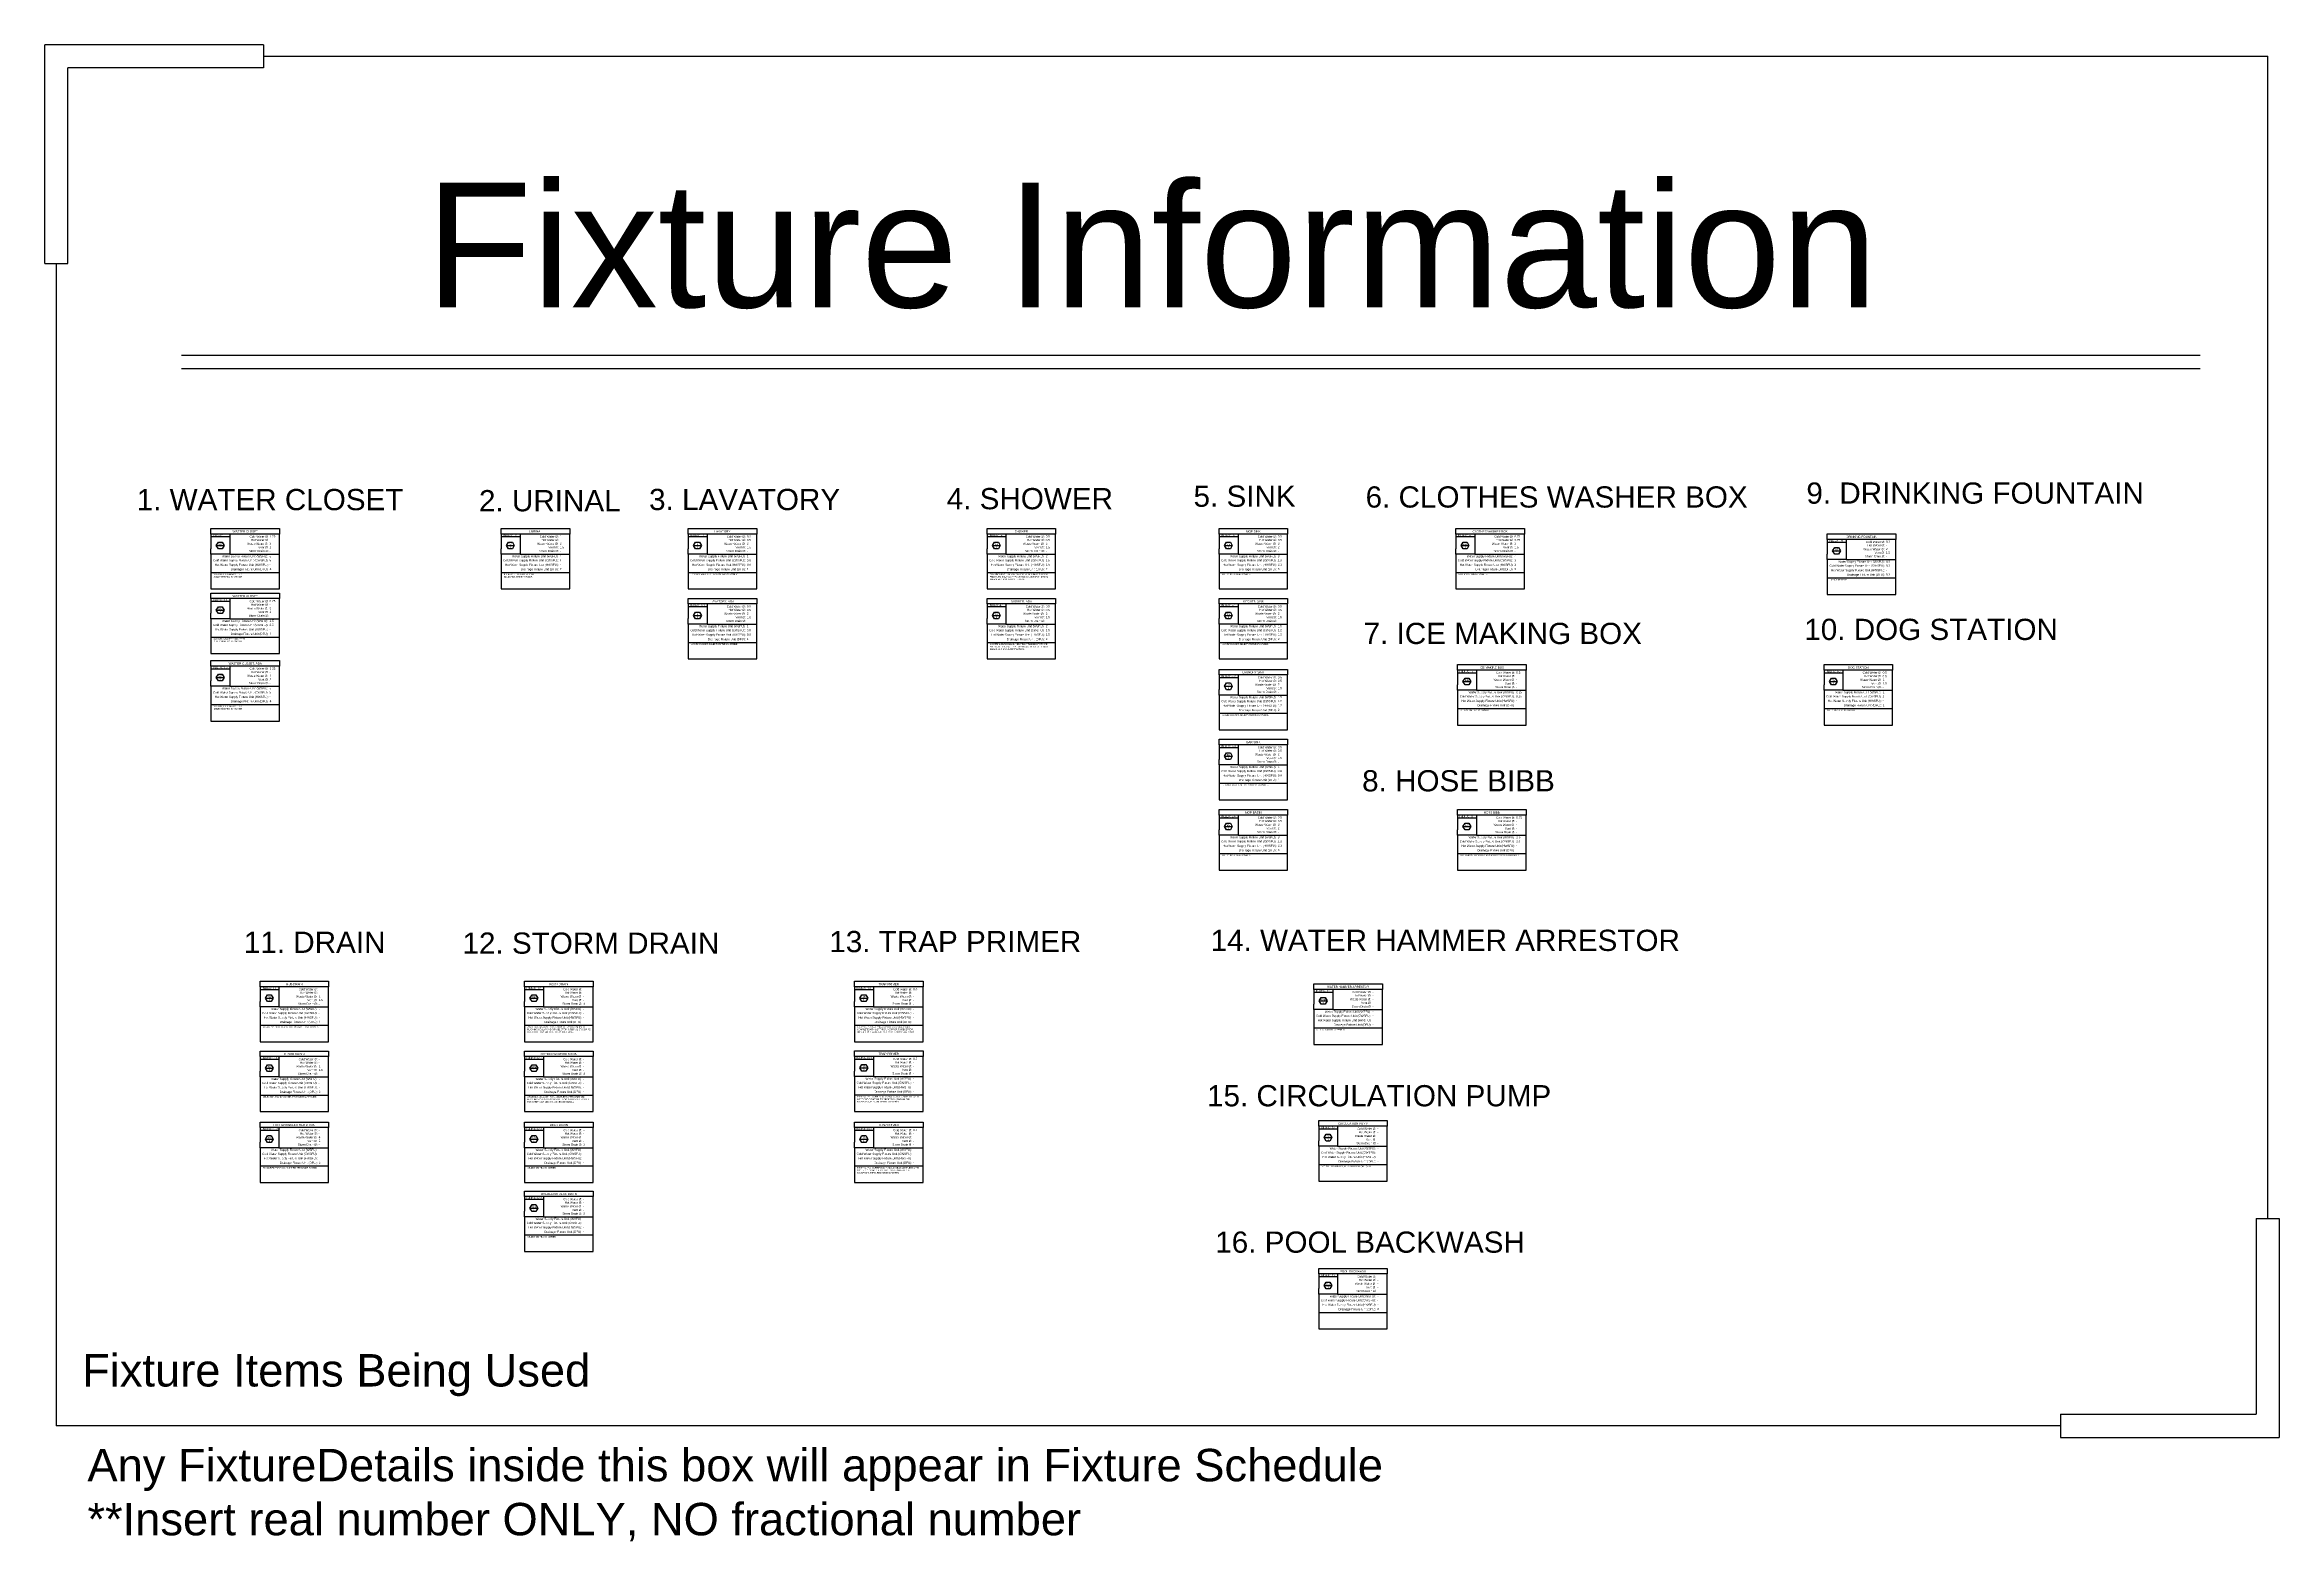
# Model space of a CAD drawing. Header units: inches. Extents: x -402 to -9, y -37 to 148.
# Drawn here: x -402.5 to -297.2, y -37.1 to 33.4 of the extents above; entities that cross this region are included whole.
import ezdxf
from ezdxf.enums import TextEntityAlignment as Align

# ---------------------------------------------------------------- set-up
doc = ezdxf.new("R2010")
doc.units = ezdxf.units.IN
doc.header["$MEASUREMENT"] = 0
doc.layers.add('FIXTURE_DETAILS_[GV_P]', color=7, linetype='Continuous')
doc.layers.add('GEC_BORDER', color=255, linetype='Continuous')
doc.styles.add('ARC-TEXT', font='arial.ttf', dxfattribs={"width": 1.00018, "height": 4.5})
doc.styles.get("Standard").update_dxf_attribs({"font": 'arial.ttf'})

# ---------------------------------------------------------------- blocks, each defined once
blk = doc.blocks.new('FixtureDetails')
for p, q in [((0, -0.26), (0, 0)), ((0, 0), (3.23, 0)), ((0.89, -0.26), (0, -0.26)), ((0, -0.26), (0, -0.95)), ((0.89, -0.4), (0, -0.4)), ((0, -1.21), (0, -0.95)), ((3.23, -0.26), (0.89, -0.26)), ((0.89, -0.26), (0.89, -1.21)), ((3.23, 0), (3.23, -0.26)), ((3.23, -2.85), (3.23, -0.26)), ((0, -1.21), (0, -2.85)), ((0.89, -1.21), (0, -1.21)), ((0, -2.07), (3.23, -2.07)), ((0.89, -1.21), (3.23, -1.21)), ((0, -2.85), (3.23, -2.85))]:
    blk.add_line(p, q)
at = {"layer": 'GEC_BORDER'}
blk.add_lwpolyline([(0.25, -0.8), (0.35, -0.64), (0.53, -0.64), (0.62, -0.8), (0.53, -0.96), (0.35, -0.96), (0.25, -0.8), (0.62, -0.8)], dxfattribs=at)
at = {"char_height": 0.1, "style": 'ARC-TEXT'}
for s, width, gutter_width, insert, attachment_point in [('{\\fArial|b0|i0|c163|p34;INDEX:}', 0.4944, 22.5, (0.32, -0.32), 5), ('{\\fArial|b0|i0|c163|p34;\\C6;Waste Water \\fArial|b0|i0|c0|p34;%%C\\fArial|b0|i0|c163|p34;:}', 1.0812, 22.5, (1.7, -0.67), 1), ('{\\fArial|b0|i0|c163|p34;\\C4;Storm Drain \\fArial|b0|i0|c0|p34;%%C\\fArial|b0|i0|c163|p34;:}', 1.3483, 22.5, (1.78, -1.01), 1), ('{\\fArial|b0|i0|c163|p34;\\C3;Cold Water \\fArial|b0|i0|c0|p34;%%C\\fArial|b0|i0|c163|p34;:}', 0.8983, 22.5, (1.82, -0.33), 1), ('{\\fArial|b0|i0|c163|p34;\\C2;Hot Water \\fArial|b0|i0|c0|p34;%%C\\fArial|b0|i0|c163|p34;:}', 0.8983, 22.5, (1.89, -0.49), 1), ('{\\fArial|b0|i0|c163|p34;\\C5;Vent \\fArial|b0|i0|c0|p34;%%C\\fArial|b0|i0|c163|p34;:}', 0.5664, 22.5, (2.23, -0.84), 1), ('{\\fArial|b0|i0|c163|p34;\\C3;Cold Water Supply Fixture Unit (CWSFU):}', 2.9323, 22.44, (0.1, -1.45), 1), ('{\\fArial|b0|i0|c163|p34;\\C2;Hot Water Supply Fixture Unit (HWSFU):}', 2.9323, 22.44, (0.18, -1.66), 1), ('{\\fArial|b0|i0|c163|p34;Water Supply Fixture Unit (WSFU):}', 2.2526, 22.44, (0.52, -1.26), 1), ('{\\fArial|b0|i0|c163|p34;\\C6;Drainage Fixture Unit (DFU):}', 1.8203, 22.44, (0.93, -1.87), 1)]:
    blk.add_mtext_dynamic_manual_height_columns(s, width=width, gutter_width=gutter_width, heights=[0.112], dxfattribs=dict(at, insert=insert, attachment_point=attachment_point))
at = {"style": 'ARC-TEXT', "width": 1.00018}
for tag, height, p in [('NUMBER', 0.08, (0.44, -0.88)), ('TAG', 0.08, (0.44, -0.74)), ('INDEX', 0.1, (0.69, -0.32)), ('FIXTURE_NAME', 0.1, (1.61, -0.14))]:
    blk.add_attdef(tag, text='', height=height, dxfattribs=at).set_placement(p, align=Align.MIDDLE_CENTER)
at = {"style": 'ARC-TEXT'}
for tag, p, height, width in [('WASTE_DIA', (2.76, -0.76), 0.1, 1.00018), ('VENT_DIA', (2.76, -0.93), 0.1, 1.00018), ('CW_DIA', (2.76, -0.42), 0.1, 1.00018), ('HW_DIA', (2.76, -0.59), 0.1, 1.00018), ('STORM_DIA', (2.76, -1.12), 0.1, 1.00018), ('WSFU', (2.76, -1.36), 0.1, 1.00018), ('CWSFU', (2.76, -1.55), 0.1, 1.00018), ('HWSFU', (2.76, -1.75), 0.1, 1.00018), ('DFU', (2.76, -1.96), 0.1, 1.00018), ('DESCRIPTION_001', (0.13, -2.19), 0.07, 1.0002)]:
    blk.add_attdef(tag, p, '', height=height, dxfattribs=dict(at, width=width))
blk = doc.blocks.new('*U12')
for p, q in [((-0.54, -9.77), (-0.54, 0.54)), ((9.77, 0.54), (-0.54, 0.54)), ((9.77, 0.54), (9.77, -0.54)), ((0.54, -9.77), (0.54, -0.54)), ((9.77, -0.54), (0.54, -0.54)), ((9.77, 0), (104.24, 0)), ((104.24, -54.78), (104.24, 0)), ((-0.54, -9.77), (0.54, -9.77)), ((0, -9.77), (0, -64.55)), ((103.7, -54.78), (103.7, -64.01)), ((103.7, -54.78), (104.78, -54.78)), ((104.78, -54.78), (104.78, -65.1)), ((94.47, -64.01), (103.7, -64.01)), ((94.47, -64.01), (94.47, -65.1)), ((94.47, -64.55), (0, -64.55)), ((94.47, -65.1), (104.78, -65.1))]:
    blk.add_line(p, q)
blk.add_text('Fixture Items Being Used', height=1.5273).set_placement((1.22, -62.7))
at = {"insert": (1.47, -65.64), "char_height": 1.5273, "attachment_point": 1}
blk.add_mtext_dynamic_manual_height_columns('{\\fArial|b0|i0|c163|p34;Any FixtureDetails inside this box will appear in Fixture Schedule}\\P**Insert real number ONLY, {\\C240;\\c2367469;NO fractional number}', width=62.5142, gutter_width=7.64, heights=[4.81], dxfattribs=at)

msp = doc.modelspace()

# ---------------------------------------------------------------- linework, layer by layer
at = {"layer": 'FIXTURE_DETAILS_[GV_P]'}
for p, q in [((-396.04647, 18.75541), (-300.89273, 18.75541)), ((-396.04647, 18.1276), (-300.89273, 18.1276))]:
    msp.add_line(p, q, dxfattribs=at)

# ---------------------------------------------------------------- block references
msp.add_blockref('*U12', (-401.94825, 32.84966))
ref = msp.add_blockref('FixtureDetails', (-394.65427, 10.58988), dxfattribs=at)
ref.add_attrib('INDEX', '1', dxfattribs={"layer": '0', "height": 0.1, "style": 'ARC-TEXT', "width": 1.00018}).set_placement((-393.96585, 10.26668), align=Align.MIDDLE_CENTER)
ref.add_attrib('FIXTURE_NAME', 'WASTER CLOSET', dxfattribs={"layer": '0', "height": 0.1, "style": 'ARC-TEXT', "width": 1.00018}).set_placement((-393.04089, 10.45234), align=Align.MIDDLE_CENTER)
ref.add_attrib('TAG', 'WC', dxfattribs={"layer": '0', "height": 0.08, "style": 'ARC-TEXT', "width": 1.00018}).set_placement((-394.21465, 9.85482), align=Align.MIDDLE_CENTER)
ref.add_attrib('NUMBER', '1', dxfattribs={"layer": '0', "height": 0.08, "style": 'ARC-TEXT', "width": 1.00018}).set_placement((-394.21465, 9.7068), align=Align.MIDDLE_CENTER)
ref.add_attrib('CW_DIA', '1.25', (-391.8909, 10.16733), dxfattribs={"layer": '0', "height": 0.1, "style": 'ARC-TEXT', "width": 1.00018})
ref.add_attrib('HW_DIA', '-', (-391.89296, 9.99564), dxfattribs={"layer": '0', "height": 0.1, "style": 'ARC-TEXT', "width": 1.00018})
ref.add_attrib('WASTE_DIA', '3', (-391.8909, 9.82899), dxfattribs={"layer": '0', "height": 0.1, "style": 'ARC-TEXT', "width": 1.00018})
ref.add_attrib('VENT_DIA', '2', (-391.8909, 9.6552), dxfattribs={"layer": '0', "height": 0.1, "style": 'ARC-TEXT', "width": 1.00018})
ref.add_attrib('STORM_DIA', '-', (-391.8909, 9.47334), dxfattribs={"layer": '0', "height": 0.1, "style": 'ARC-TEXT', "width": 1.00018})
ref.add_attrib('WSFU', '5', (-391.88992, 9.23282), dxfattribs={"layer": '0', "height": 0.1, "style": 'ARC-TEXT', "width": 1.00018})
ref.add_attrib('CWSFU', '5', (-391.89472, 9.04417), dxfattribs={"layer": '0', "height": 0.1, "style": 'ARC-TEXT', "width": 1.00018})
ref.add_attrib('HWSFU', '-', (-391.88992, 8.83884), dxfattribs={"layer": '0', "height": 0.1, "style": 'ARC-TEXT', "width": 1.00018})
ref.add_attrib('DFU', '4', (-391.88992, 8.62918), dxfattribs={"layer": '0', "height": 0.1, "style": 'ARC-TEXT', "width": 1.00018})
ref.add_attrib('DESCRIPTION_001', '1.28 GPF, FLUSHVALVE TYPE', (-394.5317, 8.39819), dxfattribs={"layer": '0', "height": 0.07, "style": 'ARC-TEXT'})
ref.add_attrib('DESCRIPTION_002', 'SELECTION TBD BY OWNER.', (-394.52544, 8.28028), dxfattribs={"layer": '0', "height": 0.07, "style": 'ARC-TEXT'})
ref = msp.add_blockref('FixtureDetails', (-380.97646, 10.58988), dxfattribs=at)
ref.add_attrib('INDEX', '2', dxfattribs={"layer": '0', "height": 0.1, "style": 'ARC-TEXT', "width": 1.00018}).set_placement((-380.28804, 10.26668), align=Align.MIDDLE_CENTER)
ref.add_attrib('FIXTURE_NAME', 'UNRINAL', dxfattribs={"layer": '0', "height": 0.1, "style": 'ARC-TEXT', "width": 1.00018}).set_placement((-379.36308, 10.45234), align=Align.MIDDLE_CENTER)
ref.add_attrib('TAG', 'U', dxfattribs={"layer": '0', "height": 0.08, "style": 'ARC-TEXT', "width": 1.00018}).set_placement((-380.53684, 9.85482), align=Align.MIDDLE_CENTER)
ref.add_attrib('NUMBER', '1', dxfattribs={"layer": '0', "height": 0.08, "style": 'ARC-TEXT', "width": 1.00018}).set_placement((-380.53684, 9.7068), align=Align.MIDDLE_CENTER)
ref.add_attrib('CW_DIA', '1', (-378.21309, 10.16733), dxfattribs={"layer": '0', "height": 0.1, "style": 'ARC-TEXT', "width": 1.00018})
ref.add_attrib('HW_DIA', '-', (-378.21515, 9.99564), dxfattribs={"layer": '0', "height": 0.1, "style": 'ARC-TEXT', "width": 1.00018})
ref.add_attrib('WASTE_DIA', '2', (-378.21309, 9.82899), dxfattribs={"layer": '0', "height": 0.1, "style": 'ARC-TEXT', "width": 1.00018})
ref.add_attrib('VENT_DIA', '1.5', (-378.21309, 9.6552), dxfattribs={"layer": '0', "height": 0.1, "style": 'ARC-TEXT', "width": 1.00018})
ref.add_attrib('STORM_DIA', '-', (-378.21309, 9.47334), dxfattribs={"layer": '0', "height": 0.1, "style": 'ARC-TEXT', "width": 1.00018})
ref.add_attrib('WSFU', '4', (-378.21211, 9.23282), dxfattribs={"layer": '0', "height": 0.1, "style": 'ARC-TEXT', "width": 1.00018})
ref.add_attrib('CWSFU', '4', (-378.2169, 9.04417), dxfattribs={"layer": '0', "height": 0.1, "style": 'ARC-TEXT', "width": 1.00018})
ref.add_attrib('HWSFU', '-', (-378.21211, 8.83884), dxfattribs={"layer": '0', "height": 0.1, "style": 'ARC-TEXT', "width": 1.00018})
ref.add_attrib('DFU', '2', (-378.21211, 8.62918), dxfattribs={"layer": '0', "height": 0.1, "style": 'ARC-TEXT', "width": 1.00018})
ref.add_attrib('DESCRIPTION_001', '0.125 GPF, FLUSHVALVE TYPE', (-380.8473, 8.39819), dxfattribs={"layer": '0', "height": 0.07, "style": 'ARC-TEXT'})
ref.add_attrib('DESCRIPTION_002', 'SELECTION TBD BY OWNER.', (-380.84763, 8.28028), dxfattribs={"layer": '0', "height": 0.07, "style": 'ARC-TEXT'})
ref = msp.add_blockref('FixtureDetails', (-372.16145, 10.58988), dxfattribs=at)
ref.add_attrib('INDEX', '3', dxfattribs={"layer": '0', "height": 0.1, "style": 'ARC-TEXT', "width": 1.00018}).set_placement((-371.47303, 10.26668), align=Align.MIDDLE_CENTER)
ref.add_attrib('FIXTURE_NAME', 'LAVATORY', dxfattribs={"layer": '0', "height": 0.1, "style": 'ARC-TEXT', "width": 1.00018}).set_placement((-370.54807, 10.45234), align=Align.MIDDLE_CENTER)
ref.add_attrib('TAG', 'L', dxfattribs={"layer": '0', "height": 0.08, "style": 'ARC-TEXT', "width": 1.00018}).set_placement((-371.72183, 9.85482), align=Align.MIDDLE_CENTER)
ref.add_attrib('NUMBER', '1', dxfattribs={"layer": '0', "height": 0.08, "style": 'ARC-TEXT', "width": 1.00018}).set_placement((-371.72183, 9.7068), align=Align.MIDDLE_CENTER)
ref.add_attrib('CW_DIA', '0.5', (-369.39808, 10.16733), dxfattribs={"layer": '0', "height": 0.1, "style": 'ARC-TEXT', "width": 1.00018})
ref.add_attrib('HW_DIA', '0.5', (-369.40014, 9.99564), dxfattribs={"layer": '0', "height": 0.1, "style": 'ARC-TEXT', "width": 1.00018})
ref.add_attrib('WASTE_DIA', '2', (-369.39808, 9.82899), dxfattribs={"layer": '0', "height": 0.1, "style": 'ARC-TEXT', "width": 1.00018})
ref.add_attrib('VENT_DIA', '1.5', (-369.39808, 9.6552), dxfattribs={"layer": '0', "height": 0.1, "style": 'ARC-TEXT', "width": 1.00018})
ref.add_attrib('STORM_DIA', '-', (-369.39808, 9.47334), dxfattribs={"layer": '0', "height": 0.1, "style": 'ARC-TEXT', "width": 1.00018})
ref.add_attrib('WSFU', '1', (-369.3971, 9.23282), dxfattribs={"layer": '0', "height": 0.1, "style": 'ARC-TEXT', "width": 1.00018})
ref.add_attrib('CWSFU', '0.8', (-369.4019, 9.04417), dxfattribs={"layer": '0', "height": 0.1, "style": 'ARC-TEXT', "width": 1.00018})
ref.add_attrib('HWSFU', '0.8', (-369.3971, 8.83884), dxfattribs={"layer": '0', "height": 0.1, "style": 'ARC-TEXT', "width": 1.00018})
ref.add_attrib('DFU', '1', (-369.3971, 8.62918), dxfattribs={"layer": '0', "height": 0.1, "style": 'ARC-TEXT', "width": 1.00018})
ref.add_attrib('DESCRIPTION_001', '1.2 GPM FAUCET. SELECTION TBD BY OWNER.', (-372.03888, 8.39814), dxfattribs={"layer": '0', "height": 0.07, "style": 'ARC-TEXT'})
ref = msp.add_blockref('FixtureDetails', (-358.07215, 10.58988), dxfattribs=at)
ref.add_attrib('INDEX', '4', dxfattribs={"layer": '0', "height": 0.1, "style": 'ARC-TEXT', "width": 1.00018}).set_placement((-357.38373, 10.26668), align=Align.MIDDLE_CENTER)
ref.add_attrib('FIXTURE_NAME', 'SHOWER', dxfattribs={"layer": '0', "height": 0.1, "style": 'ARC-TEXT', "width": 1.00018}).set_placement((-356.45878, 10.45234), align=Align.MIDDLE_CENTER)
ref.add_attrib('TAG', 'SH', dxfattribs={"layer": '0', "height": 0.08, "style": 'ARC-TEXT', "width": 1.00018}).set_placement((-357.63253, 9.85482), align=Align.MIDDLE_CENTER)
ref.add_attrib('NUMBER', '1', dxfattribs={"layer": '0', "height": 0.08, "style": 'ARC-TEXT', "width": 1.00018}).set_placement((-357.63253, 9.7068), align=Align.MIDDLE_CENTER)
ref.add_attrib('CW_DIA', '0.5', (-355.30878, 10.16733), dxfattribs={"layer": '0', "height": 0.1, "style": 'ARC-TEXT', "width": 1.00018})
ref.add_attrib('HW_DIA', '0.5', (-355.31085, 9.99564), dxfattribs={"layer": '0', "height": 0.1, "style": 'ARC-TEXT', "width": 1.00018})
ref.add_attrib('WASTE_DIA', '2', (-355.30878, 9.82899), dxfattribs={"layer": '0', "height": 0.1, "style": 'ARC-TEXT', "width": 1.00018})
ref.add_attrib('VENT_DIA', '1.5', (-355.30878, 9.6552), dxfattribs={"layer": '0', "height": 0.1, "style": 'ARC-TEXT', "width": 1.00018})
ref.add_attrib('STORM_DIA', '-', (-355.30878, 9.47334), dxfattribs={"layer": '0', "height": 0.1, "style": 'ARC-TEXT', "width": 1.00018})
ref.add_attrib('WSFU', '2', (-355.3078, 9.23282), dxfattribs={"layer": '0', "height": 0.1, "style": 'ARC-TEXT', "width": 1.00018})
ref.add_attrib('CWSFU', '1.5', (-355.3126, 9.04417), dxfattribs={"layer": '0', "height": 0.1, "style": 'ARC-TEXT', "width": 1.00018})
ref.add_attrib('HWSFU', '1.5', (-355.3078, 8.83884), dxfattribs={"layer": '0', "height": 0.1, "style": 'ARC-TEXT', "width": 1.00018})
ref.add_attrib('DFU', '2', (-355.3078, 8.62918), dxfattribs={"layer": '0', "height": 0.1, "style": 'ARC-TEXT', "width": 1.00018})
ref.add_attrib('DESCRIPTION_001', '2.0 GPM SHOWER HEAD. PROVIDE A THERMOSTATIC OR', (-357.9418, 8.39814), dxfattribs={"layer": '0', "height": 0.07, "style": 'ARC-TEXT'})
ref.add_attrib('DESCRIPTION_002', 'PRESSURE BALANCE TYPE MIXING VALVE FOR THERMAL', (-357.94648, 8.28024), dxfattribs={"layer": '0', "height": 0.07, "style": 'ARC-TEXT'})
ref.add_attrib('DESCRIPTION_003', 'SHOCK AND SCALD PROTECTION.', (-357.94333, 8.16233), dxfattribs={"layer": '0', "height": 0.07, "style": 'ARC-TEXT'})
ref = msp.add_blockref('FixtureDetails', (-347.13524, 10.58988), dxfattribs=at)
ref.add_attrib('INDEX', '5', dxfattribs={"layer": '0', "height": 0.1, "style": 'ARC-TEXT', "width": 1.00018}).set_placement((-346.44683, 10.26668), align=Align.MIDDLE_CENTER)
ref.add_attrib('FIXTURE_NAME', 'MOP SINK', dxfattribs={"layer": '0', "height": 0.1, "style": 'ARC-TEXT', "width": 1.00018}).set_placement((-345.52187, 10.45234), align=Align.MIDDLE_CENTER)
ref.add_attrib('TAG', 'MS', dxfattribs={"layer": '0', "height": 0.08, "style": 'ARC-TEXT', "width": 1.00018}).set_placement((-346.69562, 9.85482), align=Align.MIDDLE_CENTER)
ref.add_attrib('NUMBER', '1', dxfattribs={"layer": '0', "height": 0.08, "style": 'ARC-TEXT', "width": 1.00018}).set_placement((-346.69562, 9.7068), align=Align.MIDDLE_CENTER)
ref.add_attrib('CW_DIA', '0.5', (-344.37188, 10.16733), dxfattribs={"layer": '0', "height": 0.1, "style": 'ARC-TEXT', "width": 1.00018})
ref.add_attrib('HW_DIA', '0.5', (-344.37394, 9.99564), dxfattribs={"layer": '0', "height": 0.1, "style": 'ARC-TEXT', "width": 1.00018})
ref.add_attrib('WASTE_DIA', '3', (-344.37188, 9.82899), dxfattribs={"layer": '0', "height": 0.1, "style": 'ARC-TEXT', "width": 1.00018})
ref.add_attrib('VENT_DIA', '2', (-344.37188, 9.6552), dxfattribs={"layer": '0', "height": 0.1, "style": 'ARC-TEXT', "width": 1.00018})
ref.add_attrib('STORM_DIA', '-', (-344.37188, 9.47334), dxfattribs={"layer": '0', "height": 0.1, "style": 'ARC-TEXT', "width": 1.00018})
ref.add_attrib('WSFU', '3', (-344.37089, 9.23282), dxfattribs={"layer": '0', "height": 0.1, "style": 'ARC-TEXT', "width": 1.00018})
ref.add_attrib('CWSFU', '2.3', (-344.37569, 9.04417), dxfattribs={"layer": '0', "height": 0.1, "style": 'ARC-TEXT', "width": 1.00018})
ref.add_attrib('HWSFU', '2.3', (-344.37089, 8.83884), dxfattribs={"layer": '0', "height": 0.1, "style": 'ARC-TEXT', "width": 1.00018})
ref.add_attrib('DFU', '3', (-344.37089, 8.62918), dxfattribs={"layer": '0', "height": 0.1, "style": 'ARC-TEXT', "width": 1.00018})
ref.add_attrib('DESCRIPTION_001', 'SELECTION TBD BY OWNER.', (-347.00642, 8.39814), dxfattribs={"layer": '0', "height": 0.07, "style": 'ARC-TEXT'})
ref = msp.add_blockref('FixtureDetails', (-335.97862, 10.58988), dxfattribs=at)
ref.add_attrib('INDEX', '6', dxfattribs={"layer": '0', "height": 0.1, "style": 'ARC-TEXT', "width": 1.00018}).set_placement((-335.2902, 10.26668), align=Align.MIDDLE_CENTER)
ref.add_attrib('FIXTURE_NAME', 'CLOTHES WASHER BOX', dxfattribs={"layer": '0', "height": 0.1, "style": 'ARC-TEXT', "width": 1.00018}).set_placement((-334.36524, 10.45234), align=Align.MIDDLE_CENTER)
ref.add_attrib('TAG', 'WSH', dxfattribs={"layer": '0', "height": 0.08, "style": 'ARC-TEXT', "width": 1.00018}).set_placement((-335.539, 9.85482), align=Align.MIDDLE_CENTER)
ref.add_attrib('NUMBER', '1', dxfattribs={"layer": '0', "height": 0.08, "style": 'ARC-TEXT', "width": 1.00018}).set_placement((-335.539, 9.7068), align=Align.MIDDLE_CENTER)
ref.add_attrib('CW_DIA', '0.75', (-333.21525, 10.16733), dxfattribs={"layer": '0', "height": 0.1, "style": 'ARC-TEXT', "width": 1.00018})
ref.add_attrib('HW_DIA', '0.75', (-333.21731, 9.99564), dxfattribs={"layer": '0', "height": 0.1, "style": 'ARC-TEXT', "width": 1.00018})
ref.add_attrib('WASTE_DIA', '2', (-333.21525, 9.82899), dxfattribs={"layer": '0', "height": 0.1, "style": 'ARC-TEXT', "width": 1.00018})
ref.add_attrib('VENT_DIA', '1.5', (-333.21525, 9.6552), dxfattribs={"layer": '0', "height": 0.1, "style": 'ARC-TEXT', "width": 1.00018})
ref.add_attrib('STORM_DIA', '-', (-333.21525, 9.47334), dxfattribs={"layer": '0', "height": 0.1, "style": 'ARC-TEXT', "width": 1.00018})
ref.add_attrib('WSFU', '4', (-333.21427, 9.23282), dxfattribs={"layer": '0', "height": 0.1, "style": 'ARC-TEXT', "width": 1.00018})
ref.add_attrib('CWSFU', '3', (-333.21906, 9.04417), dxfattribs={"layer": '0', "height": 0.1, "style": 'ARC-TEXT', "width": 1.00018})
ref.add_attrib('HWSFU', '3', (-333.21427, 8.83884), dxfattribs={"layer": '0', "height": 0.1, "style": 'ARC-TEXT', "width": 1.00018})
ref.add_attrib('DFU', '3', (-333.21427, 8.62918), dxfattribs={"layer": '0', "height": 0.1, "style": 'ARC-TEXT', "width": 1.00018})
ref.add_attrib('DESCRIPTION_001', 'SELECTION TBD BY OWNER.', (-335.84979, 8.39814), dxfattribs={"layer": '0', "height": 0.07, "style": 'ARC-TEXT'})
msp.add_blockref('FixtureDetails', (-318.4678, 10.33713), dxfattribs=at).add_auto_attribs({'INDEX': '9', 'FIXTURE_NAME': 'DRINKING FOUNTAIN', 'TAG': 'DF', 'NUMBER': '1', 'CW_DIA': '0.5', 'HW_DIA': '-', 'WASTE_DIA': '2', 'VENT_DIA': '1.5', 'STORM_DIA': '-', 'WSFU': '0.5', 'CWSFU': '0.5', 'HWSFU': '-', 'DFU': '0.5', 'DESCRIPTION_001': 'DESCRIBE HERE'})
ref = msp.add_blockref('FixtureDetails', (-394.65427, 7.54378), dxfattribs=at)
ref.add_attrib('INDEX', '1.1', dxfattribs={"layer": '0', "height": 0.1, "style": 'ARC-TEXT', "width": 1.00018}).set_placement((-393.96585, 7.22058), align=Align.MIDDLE_CENTER)
ref.add_attrib('FIXTURE_NAME', 'WASTER CLOSET', dxfattribs={"layer": '0', "height": 0.1, "style": 'ARC-TEXT', "width": 1.00018}).set_placement((-393.04089, 7.40625), align=Align.MIDDLE_CENTER)
ref.add_attrib('TAG', 'WC', dxfattribs={"layer": '0', "height": 0.08, "style": 'ARC-TEXT', "width": 1.00018}).set_placement((-394.21465, 6.80872), align=Align.MIDDLE_CENTER)
ref.add_attrib('NUMBER', '2', dxfattribs={"layer": '0', "height": 0.08, "style": 'ARC-TEXT', "width": 1.00018}).set_placement((-394.21465, 6.66071), align=Align.MIDDLE_CENTER)
ref.add_attrib('CW_DIA', '0.75', (-391.8909, 7.12123), dxfattribs={"layer": '0', "height": 0.1, "style": 'ARC-TEXT', "width": 1.00018})
ref.add_attrib('HW_DIA', '-', (-391.89296, 6.94954), dxfattribs={"layer": '0', "height": 0.1, "style": 'ARC-TEXT', "width": 1.00018})
ref.add_attrib('WASTE_DIA', '3', (-391.8909, 6.78289), dxfattribs={"layer": '0', "height": 0.1, "style": 'ARC-TEXT', "width": 1.00018})
ref.add_attrib('VENT_DIA', '2', (-391.8909, 6.6091), dxfattribs={"layer": '0', "height": 0.1, "style": 'ARC-TEXT', "width": 1.00018})
ref.add_attrib('STORM_DIA', '-', (-391.8909, 6.42724), dxfattribs={"layer": '0', "height": 0.1, "style": 'ARC-TEXT', "width": 1.00018})
ref.add_attrib('WSFU', '2.5', (-391.88992, 6.18672), dxfattribs={"layer": '0', "height": 0.1, "style": 'ARC-TEXT', "width": 1.00018})
ref.add_attrib('CWSFU', '2.5', (-391.89472, 5.99807), dxfattribs={"layer": '0', "height": 0.1, "style": 'ARC-TEXT', "width": 1.00018})
ref.add_attrib('HWSFU', '-', (-391.88992, 5.79275), dxfattribs={"layer": '0', "height": 0.1, "style": 'ARC-TEXT', "width": 1.00018})
ref.add_attrib('DFU', '3', (-391.88992, 5.58308), dxfattribs={"layer": '0', "height": 0.1, "style": 'ARC-TEXT', "width": 1.00018})
ref.add_attrib('DESCRIPTION_001', '1.28 GPF, GRAVITY TANK TYPE', (-394.5317, 5.35209), dxfattribs={"layer": '0', "height": 0.07, "style": 'ARC-TEXT'})
ref.add_attrib('DESCRIPTION_002', 'SELECTION TBD BY OWNER.', (-394.52544, 5.23419), dxfattribs={"layer": '0', "height": 0.07, "style": 'ARC-TEXT'})
ref = msp.add_blockref('FixtureDetails', (-372.16145, 7.29435), dxfattribs=at)
ref.add_attrib('INDEX', '3.1', dxfattribs={"layer": '0', "height": 0.1, "style": 'ARC-TEXT', "width": 1.00018}).set_placement((-371.47303, 6.97114), align=Align.MIDDLE_CENTER)
ref.add_attrib('FIXTURE_NAME', 'LAVATORY, ADA', dxfattribs={"layer": '0', "height": 0.1, "style": 'ARC-TEXT', "width": 1.00018}).set_placement((-370.54807, 7.15681), align=Align.MIDDLE_CENTER)
ref.add_attrib('TAG', 'L', dxfattribs={"layer": '0', "height": 0.08, "style": 'ARC-TEXT', "width": 1.00018}).set_placement((-371.72183, 6.55929), align=Align.MIDDLE_CENTER)
ref.add_attrib('NUMBER', '2', dxfattribs={"layer": '0', "height": 0.08, "style": 'ARC-TEXT', "width": 1.00018}).set_placement((-371.72183, 6.41127), align=Align.MIDDLE_CENTER)
ref.add_attrib('CW_DIA', '0.5', (-369.39808, 6.8718), dxfattribs={"layer": '0', "height": 0.1, "style": 'ARC-TEXT', "width": 1.00018})
ref.add_attrib('HW_DIA', '0.5', (-369.40014, 6.7001), dxfattribs={"layer": '0', "height": 0.1, "style": 'ARC-TEXT', "width": 1.00018})
ref.add_attrib('WASTE_DIA', '2', (-369.39808, 6.53345), dxfattribs={"layer": '0', "height": 0.1, "style": 'ARC-TEXT', "width": 1.00018})
ref.add_attrib('VENT_DIA', '1.5', (-369.39808, 6.35966), dxfattribs={"layer": '0', "height": 0.1, "style": 'ARC-TEXT', "width": 1.00018})
ref.add_attrib('STORM_DIA', '-', (-369.39808, 6.1778), dxfattribs={"layer": '0', "height": 0.1, "style": 'ARC-TEXT', "width": 1.00018})
ref.add_attrib('WSFU', '1', (-369.3971, 5.93728), dxfattribs={"layer": '0', "height": 0.1, "style": 'ARC-TEXT', "width": 1.00018})
ref.add_attrib('CWSFU', '0.8', (-369.4019, 5.74863), dxfattribs={"layer": '0', "height": 0.1, "style": 'ARC-TEXT', "width": 1.00018})
ref.add_attrib('HWSFU', '0.8', (-369.3971, 5.54331), dxfattribs={"layer": '0', "height": 0.1, "style": 'ARC-TEXT', "width": 1.00018})
ref.add_attrib('DFU', '1', (-369.3971, 5.33364), dxfattribs={"layer": '0', "height": 0.1, "style": 'ARC-TEXT', "width": 1.00018})
ref.add_attrib('DESCRIPTION_001', '1.2 GPM FAUCET. SELECTION TBD BY OWNER.', (-372.03888, 5.10261), dxfattribs={"layer": '0', "height": 0.07, "style": 'ARC-TEXT'})
ref = msp.add_blockref('FixtureDetails', (-358.07215, 7.29435), dxfattribs=at)
ref.add_attrib('INDEX', '4.1', dxfattribs={"layer": '0', "height": 0.1, "style": 'ARC-TEXT', "width": 1.00018}).set_placement((-357.38373, 6.97114), align=Align.MIDDLE_CENTER)
ref.add_attrib('FIXTURE_NAME', 'SHOWER, ADA', dxfattribs={"layer": '0', "height": 0.1, "style": 'ARC-TEXT', "width": 1.00018}).set_placement((-356.45878, 7.15681), align=Align.MIDDLE_CENTER)
ref.add_attrib('TAG', 'SH', dxfattribs={"layer": '0', "height": 0.08, "style": 'ARC-TEXT', "width": 1.00018}).set_placement((-357.63253, 6.55929), align=Align.MIDDLE_CENTER)
ref.add_attrib('NUMBER', '2', dxfattribs={"layer": '0', "height": 0.08, "style": 'ARC-TEXT', "width": 1.00018}).set_placement((-357.63253, 6.41127), align=Align.MIDDLE_CENTER)
ref.add_attrib('CW_DIA', '0.5', (-355.30878, 6.8718), dxfattribs={"layer": '0', "height": 0.1, "style": 'ARC-TEXT', "width": 1.00018})
ref.add_attrib('HW_DIA', '0.5', (-355.31085, 6.7001), dxfattribs={"layer": '0', "height": 0.1, "style": 'ARC-TEXT', "width": 1.00018})
ref.add_attrib('WASTE_DIA', '2', (-355.30878, 6.53345), dxfattribs={"layer": '0', "height": 0.1, "style": 'ARC-TEXT', "width": 1.00018})
ref.add_attrib('VENT_DIA', '1.5', (-355.30878, 6.35966), dxfattribs={"layer": '0', "height": 0.1, "style": 'ARC-TEXT', "width": 1.00018})
ref.add_attrib('STORM_DIA', '-', (-355.30878, 6.1778), dxfattribs={"layer": '0', "height": 0.1, "style": 'ARC-TEXT', "width": 1.00018})
ref.add_attrib('WSFU', '2', (-355.3078, 5.93728), dxfattribs={"layer": '0', "height": 0.1, "style": 'ARC-TEXT', "width": 1.00018})
ref.add_attrib('CWSFU', '1.5', (-355.3126, 5.74863), dxfattribs={"layer": '0', "height": 0.1, "style": 'ARC-TEXT', "width": 1.00018})
ref.add_attrib('HWSFU', '1.5', (-355.3078, 5.54331), dxfattribs={"layer": '0', "height": 0.1, "style": 'ARC-TEXT', "width": 1.00018})
ref.add_attrib('DFU', '2', (-355.3078, 5.33364), dxfattribs={"layer": '0', "height": 0.1, "style": 'ARC-TEXT', "width": 1.00018})
ref.add_attrib('DESCRIPTION_001', '2.0 GPM SHOWER HEAD. PROVIDE A THERMOSTATIC OR', (-357.9418, 5.10261), dxfattribs={"layer": '0', "height": 0.07, "style": 'ARC-TEXT'})
ref.add_attrib('DESCRIPTION_002', 'PRESSURE BALANCE TYPE MIXING VALVE FOR THERMAL', (-357.94648, 4.9847), dxfattribs={"layer": '0', "height": 0.07, "style": 'ARC-TEXT'})
ref.add_attrib('DESCRIPTION_003', 'SHOCK AND SCALD PROTECTION.', (-357.94333, 4.86679), dxfattribs={"layer": '0', "height": 0.07, "style": 'ARC-TEXT'})
ref = msp.add_blockref('FixtureDetails', (-347.13524, 7.29435), dxfattribs=at)
ref.add_attrib('INDEX', '5.1', dxfattribs={"layer": '0', "height": 0.1, "style": 'ARC-TEXT', "width": 1.00018}).set_placement((-346.44683, 6.97114), align=Align.MIDDLE_CENTER)
ref.add_attrib('FIXTURE_NAME', 'KITCHEN SINK', dxfattribs={"layer": '0', "height": 0.1, "style": 'ARC-TEXT', "width": 1.00018}).set_placement((-345.52187, 7.15681), align=Align.MIDDLE_CENTER)
ref.add_attrib('TAG', 'KS', dxfattribs={"layer": '0', "height": 0.08, "style": 'ARC-TEXT', "width": 1.00018}).set_placement((-346.69562, 6.55929), align=Align.MIDDLE_CENTER)
ref.add_attrib('NUMBER', '1', dxfattribs={"layer": '0', "height": 0.08, "style": 'ARC-TEXT', "width": 1.00018}).set_placement((-346.69562, 6.41127), align=Align.MIDDLE_CENTER)
ref.add_attrib('CW_DIA', '0.5', (-344.37188, 6.8718), dxfattribs={"layer": '0', "height": 0.1, "style": 'ARC-TEXT', "width": 1.00018})
ref.add_attrib('HW_DIA', '0.5', (-344.37394, 6.7001), dxfattribs={"layer": '0', "height": 0.1, "style": 'ARC-TEXT', "width": 1.00018})
ref.add_attrib('WASTE_DIA', '2', (-344.37188, 6.53345), dxfattribs={"layer": '0', "height": 0.1, "style": 'ARC-TEXT', "width": 1.00018})
ref.add_attrib('VENT_DIA', '1.5', (-344.37188, 6.35966), dxfattribs={"layer": '0', "height": 0.1, "style": 'ARC-TEXT', "width": 1.00018})
ref.add_attrib('STORM_DIA', '-', (-344.37188, 6.1778), dxfattribs={"layer": '0', "height": 0.1, "style": 'ARC-TEXT', "width": 1.00018})
ref.add_attrib('WSFU', '1.5', (-344.37089, 5.93728), dxfattribs={"layer": '0', "height": 0.1, "style": 'ARC-TEXT', "width": 1.00018})
ref.add_attrib('CWSFU', '1.2', (-344.37569, 5.74863), dxfattribs={"layer": '0', "height": 0.1, "style": 'ARC-TEXT', "width": 1.00018})
ref.add_attrib('HWSFU', '1.2', (-344.37089, 5.54331), dxfattribs={"layer": '0', "height": 0.1, "style": 'ARC-TEXT', "width": 1.00018})
ref.add_attrib('DFU', '2', (-344.37089, 5.33364), dxfattribs={"layer": '0', "height": 0.1, "style": 'ARC-TEXT', "width": 1.00018})
ref.add_attrib('DESCRIPTION_001', '1.8 GPM FAUCET. SELECTION TBD BY OWNER.', (-347.01267, 5.10261), dxfattribs={"layer": '0', "height": 0.07, "style": 'ARC-TEXT'})
ref = msp.add_blockref('FixtureDetails', (-394.65427, 4.36432), dxfattribs=at)
ref.add_attrib('INDEX', '1.2', dxfattribs={"layer": '0', "height": 0.1, "style": 'ARC-TEXT', "width": 1.00018}).set_placement((-393.96585, 4.04111), align=Align.MIDDLE_CENTER)
ref.add_attrib('FIXTURE_NAME', 'WASTER CLOSET, ADA', dxfattribs={"layer": '0', "height": 0.1, "style": 'ARC-TEXT', "width": 1.00018}).set_placement((-393.04089, 4.22678), align=Align.MIDDLE_CENTER)
ref.add_attrib('TAG', 'WC', dxfattribs={"layer": '0', "height": 0.08, "style": 'ARC-TEXT', "width": 1.00018}).set_placement((-394.21465, 3.62926), align=Align.MIDDLE_CENTER)
ref.add_attrib('NUMBER', '3', dxfattribs={"layer": '0', "height": 0.08, "style": 'ARC-TEXT', "width": 1.00018}).set_placement((-394.21465, 3.48124), align=Align.MIDDLE_CENTER)
ref.add_attrib('CW_DIA', '1.25', (-391.8909, 3.94177), dxfattribs={"layer": '0', "height": 0.1, "style": 'ARC-TEXT', "width": 1.00018})
ref.add_attrib('HW_DIA', '-', (-391.89296, 3.77007), dxfattribs={"layer": '0', "height": 0.1, "style": 'ARC-TEXT', "width": 1.00018})
ref.add_attrib('WASTE_DIA', '3', (-391.8909, 3.60343), dxfattribs={"layer": '0', "height": 0.1, "style": 'ARC-TEXT', "width": 1.00018})
ref.add_attrib('VENT_DIA', '2', (-391.8909, 3.42964), dxfattribs={"layer": '0', "height": 0.1, "style": 'ARC-TEXT', "width": 1.00018})
ref.add_attrib('STORM_DIA', '-', (-391.8909, 3.24778), dxfattribs={"layer": '0', "height": 0.1, "style": 'ARC-TEXT', "width": 1.00018})
ref.add_attrib('WSFU', '5', (-391.88992, 3.00726), dxfattribs={"layer": '0', "height": 0.1, "style": 'ARC-TEXT', "width": 1.00018})
ref.add_attrib('CWSFU', '5', (-391.89472, 2.81861), dxfattribs={"layer": '0', "height": 0.1, "style": 'ARC-TEXT', "width": 1.00018})
ref.add_attrib('HWSFU', '-', (-391.88992, 2.61328), dxfattribs={"layer": '0', "height": 0.1, "style": 'ARC-TEXT', "width": 1.00018})
ref.add_attrib('DFU', '4', (-391.88992, 2.40362), dxfattribs={"layer": '0', "height": 0.1, "style": 'ARC-TEXT', "width": 1.00018})
ref.add_attrib('DESCRIPTION_001', '1.28 GPF, FLUSHVALVE TYPE', (-394.5317, 2.17263), dxfattribs={"layer": '0', "height": 0.07, "style": 'ARC-TEXT'})
ref.add_attrib('DESCRIPTION_002', 'SELECTION TBD BY OWNER.', (-394.52544, 2.05472), dxfattribs={"layer": '0', "height": 0.07, "style": 'ARC-TEXT'})
ref = msp.add_blockref('FixtureDetails', (-347.13524, 3.95194), dxfattribs=at)
ref.add_attrib('INDEX', '5.2', dxfattribs={"layer": '0', "height": 0.1, "style": 'ARC-TEXT', "width": 1.00018}).set_placement((-346.44683, 3.62873), align=Align.MIDDLE_CENTER)
ref.add_attrib('FIXTURE_NAME', 'LAUNDRY SINK', dxfattribs={"layer": '0', "height": 0.1, "style": 'ARC-TEXT', "width": 1.00018}).set_placement((-345.52187, 3.8144), align=Align.MIDDLE_CENTER)
ref.add_attrib('TAG', 'LS', dxfattribs={"layer": '0', "height": 0.08, "style": 'ARC-TEXT', "width": 1.00018}).set_placement((-346.69562, 3.21688), align=Align.MIDDLE_CENTER)
ref.add_attrib('NUMBER', '1', dxfattribs={"layer": '0', "height": 0.08, "style": 'ARC-TEXT', "width": 1.00018}).set_placement((-346.69562, 3.06886), align=Align.MIDDLE_CENTER)
ref.add_attrib('CW_DIA', '0.5', (-344.37188, 3.52939), dxfattribs={"layer": '0', "height": 0.1, "style": 'ARC-TEXT', "width": 1.00018})
ref.add_attrib('HW_DIA', '0.5', (-344.37394, 3.35769), dxfattribs={"layer": '0', "height": 0.1, "style": 'ARC-TEXT', "width": 1.00018})
ref.add_attrib('WASTE_DIA', '2', (-344.37188, 3.19105), dxfattribs={"layer": '0', "height": 0.1, "style": 'ARC-TEXT', "width": 1.00018})
ref.add_attrib('VENT_DIA', '1.5', (-344.37188, 3.01726), dxfattribs={"layer": '0', "height": 0.1, "style": 'ARC-TEXT', "width": 1.00018})
ref.add_attrib('STORM_DIA', '-', (-344.37188, 2.8354), dxfattribs={"layer": '0', "height": 0.1, "style": 'ARC-TEXT', "width": 1.00018})
ref.add_attrib('WSFU', '1.5', (-344.37089, 2.59488), dxfattribs={"layer": '0', "height": 0.1, "style": 'ARC-TEXT', "width": 1.00018})
ref.add_attrib('CWSFU', '1.2', (-344.37569, 2.40622), dxfattribs={"layer": '0', "height": 0.1, "style": 'ARC-TEXT', "width": 1.00018})
ref.add_attrib('HWSFU', '1.2', (-344.37089, 2.2009), dxfattribs={"layer": '0', "height": 0.1, "style": 'ARC-TEXT', "width": 1.00018})
ref.add_attrib('DFU', '2', (-344.37089, 1.99124), dxfattribs={"layer": '0', "height": 0.1, "style": 'ARC-TEXT', "width": 1.00018})
ref.add_attrib('DESCRIPTION_001', '1.8 GPM FAUCET. SELECTION TBD BY OWNER.', (-347.01267, 1.7602), dxfattribs={"layer": '0', "height": 0.07, "style": 'ARC-TEXT'})
ref = msp.add_blockref('FixtureDetails', (-335.89425, 4.17625), dxfattribs=at)
ref.add_attrib('INDEX', '7', dxfattribs={"layer": '0', "height": 0.1, "style": 'ARC-TEXT', "width": 1.00018}).set_placement((-335.20583, 3.85305), align=Align.MIDDLE_CENTER)
ref.add_attrib('FIXTURE_NAME', 'ICE MAKING BOX', dxfattribs={"layer": '0', "height": 0.1, "style": 'ARC-TEXT', "width": 1.00018}).set_placement((-334.28087, 4.03871), align=Align.MIDDLE_CENTER)
ref.add_attrib('TAG', 'IMB', dxfattribs={"layer": '0', "height": 0.08, "style": 'ARC-TEXT', "width": 1.00018}).set_placement((-335.45463, 3.44119), align=Align.MIDDLE_CENTER)
ref.add_attrib('NUMBER', '1', dxfattribs={"layer": '0', "height": 0.08, "style": 'ARC-TEXT', "width": 1.00018}).set_placement((-335.45463, 3.29317), align=Align.MIDDLE_CENTER)
ref.add_attrib('CW_DIA', '0.5', (-333.13088, 3.7537), dxfattribs={"layer": '0', "height": 0.1, "style": 'ARC-TEXT', "width": 1.00018})
ref.add_attrib('HW_DIA', '-', (-333.13294, 3.582), dxfattribs={"layer": '0', "height": 0.1, "style": 'ARC-TEXT', "width": 1.00018})
ref.add_attrib('WASTE_DIA', '-', (-333.13088, 3.41536), dxfattribs={"layer": '0', "height": 0.1, "style": 'ARC-TEXT', "width": 1.00018})
ref.add_attrib('VENT_DIA', '-', (-333.13088, 3.24157), dxfattribs={"layer": '0', "height": 0.1, "style": 'ARC-TEXT', "width": 1.00018})
ref.add_attrib('STORM_DIA', '-', (-333.13088, 3.05971), dxfattribs={"layer": '0', "height": 0.1, "style": 'ARC-TEXT', "width": 1.00018})
ref.add_attrib('WSFU', '0.25', (-333.1299, 2.81919), dxfattribs={"layer": '0', "height": 0.1, "style": 'ARC-TEXT', "width": 1.00018})
ref.add_attrib('CWSFU', '0.25', (-333.13469, 2.63054), dxfattribs={"layer": '0', "height": 0.1, "style": 'ARC-TEXT', "width": 1.00018})
ref.add_attrib('HWSFU', '-', (-333.1299, 2.42521), dxfattribs={"layer": '0', "height": 0.1, "style": 'ARC-TEXT', "width": 1.00018})
ref.add_attrib('DFU', '-', (-333.1299, 2.21555), dxfattribs={"layer": '0', "height": 0.1, "style": 'ARC-TEXT', "width": 1.00018})
ref.add_attrib('DESCRIPTION_001', 'SELECTION TBD BY OWNER.', (-335.76542, 1.98451), dxfattribs={"layer": '0', "height": 0.07, "style": 'ARC-TEXT'})
ref = msp.add_blockref('FixtureDetails', (-318.62261, 4.17625), dxfattribs=at)
ref.add_attrib('INDEX', '10', dxfattribs={"layer": '0', "height": 0.1, "style": 'ARC-TEXT', "width": 1.00018}).set_placement((-317.93419, 3.85305), align=Align.MIDDLE_CENTER)
ref.add_attrib('FIXTURE_NAME', 'DOG STATION', dxfattribs={"layer": '0', "height": 0.1, "style": 'ARC-TEXT', "width": 1.00018}).set_placement((-317.00923, 4.03871), align=Align.MIDDLE_CENTER)
ref.add_attrib('TAG', 'DS', dxfattribs={"layer": '0', "height": 0.08, "style": 'ARC-TEXT', "width": 1.00018}).set_placement((-318.18299, 3.44119), align=Align.MIDDLE_CENTER)
ref.add_attrib('NUMBER', '1', dxfattribs={"layer": '0', "height": 0.08, "style": 'ARC-TEXT', "width": 1.00018}).set_placement((-318.18299, 3.29317), align=Align.MIDDLE_CENTER)
ref.add_attrib('CW_DIA', '0.5', (-315.85924, 3.7537), dxfattribs={"layer": '0', "height": 0.1, "style": 'ARC-TEXT', "width": 1.00018})
ref.add_attrib('HW_DIA', '0.5', (-315.8613, 3.582), dxfattribs={"layer": '0', "height": 0.1, "style": 'ARC-TEXT', "width": 1.00018})
ref.add_attrib('WASTE_DIA', '2', (-315.85924, 3.41536), dxfattribs={"layer": '0', "height": 0.1, "style": 'ARC-TEXT', "width": 1.00018})
ref.add_attrib('VENT_DIA', '1.5', (-315.85924, 3.24157), dxfattribs={"layer": '0', "height": 0.1, "style": 'ARC-TEXT', "width": 1.00018})
ref.add_attrib('STORM_DIA', '-', (-315.85924, 3.05971), dxfattribs={"layer": '0', "height": 0.1, "style": 'ARC-TEXT', "width": 1.00018})
ref.add_attrib('WSFU', '2', (-315.85826, 2.81919), dxfattribs={"layer": '0', "height": 0.1, "style": 'ARC-TEXT', "width": 1.00018})
ref.add_attrib('CWSFU', '2', (-315.86305, 2.63054), dxfattribs={"layer": '0', "height": 0.1, "style": 'ARC-TEXT', "width": 1.00018})
ref.add_attrib('HWSFU', '-', (-315.85826, 2.42521), dxfattribs={"layer": '0', "height": 0.1, "style": 'ARC-TEXT', "width": 1.00018})
ref.add_attrib('DFU', '2', (-315.85826, 2.21555), dxfattribs={"layer": '0', "height": 0.1, "style": 'ARC-TEXT', "width": 1.00018})
ref.add_attrib('DESCRIPTION_001', 'SELECTION TBD BY OWNER.', (-318.49378, 1.98451), dxfattribs={"layer": '0', "height": 0.07, "style": 'ARC-TEXT'})
ref = msp.add_blockref('FixtureDetails', (-347.13524, 0.65837), dxfattribs=at)
ref.add_attrib('INDEX', '5.3', dxfattribs={"layer": '0', "height": 0.1, "style": 'ARC-TEXT', "width": 1.00018}).set_placement((-346.44683, 0.33516), align=Align.MIDDLE_CENTER)
ref.add_attrib('FIXTURE_NAME', 'BAR SINK', dxfattribs={"layer": '0', "height": 0.1, "style": 'ARC-TEXT', "width": 1.00018}).set_placement((-345.52187, 0.52083), align=Align.MIDDLE_CENTER)
ref.add_attrib('TAG', 'BS', dxfattribs={"layer": '0', "height": 0.08, "style": 'ARC-TEXT', "width": 1.00018}).set_placement((-346.69562, -0.07669), align=Align.MIDDLE_CENTER)
ref.add_attrib('NUMBER', '1', dxfattribs={"layer": '0', "height": 0.08, "style": 'ARC-TEXT', "width": 1.00018}).set_placement((-346.69562, -0.22471), align=Align.MIDDLE_CENTER)
ref.add_attrib('CW_DIA', '0.5', (-344.37188, 0.23582), dxfattribs={"layer": '0', "height": 0.1, "style": 'ARC-TEXT', "width": 1.00018})
ref.add_attrib('HW_DIA', '0.5', (-344.37394, 0.06412), dxfattribs={"layer": '0', "height": 0.1, "style": 'ARC-TEXT', "width": 1.00018})
ref.add_attrib('WASTE_DIA', '2', (-344.37188, -0.10252), dxfattribs={"layer": '0', "height": 0.1, "style": 'ARC-TEXT', "width": 1.00018})
ref.add_attrib('VENT_DIA', '1.5', (-344.37188, -0.27631), dxfattribs={"layer": '0', "height": 0.1, "style": 'ARC-TEXT', "width": 1.00018})
ref.add_attrib('STORM_DIA', '-', (-344.37188, -0.45817), dxfattribs={"layer": '0', "height": 0.1, "style": 'ARC-TEXT', "width": 1.00018})
ref.add_attrib('WSFU', '1', (-344.37089, -0.69869), dxfattribs={"layer": '0', "height": 0.1, "style": 'ARC-TEXT', "width": 1.00018})
ref.add_attrib('CWSFU', '0.8', (-344.37569, -0.88734), dxfattribs={"layer": '0', "height": 0.1, "style": 'ARC-TEXT', "width": 1.00018})
ref.add_attrib('HWSFU', '0.8', (-344.37089, -1.09267), dxfattribs={"layer": '0', "height": 0.1, "style": 'ARC-TEXT', "width": 1.00018})
ref.add_attrib('DFU', '1', (-344.37089, -1.30233), dxfattribs={"layer": '0', "height": 0.1, "style": 'ARC-TEXT', "width": 1.00018})
ref.add_attrib('DESCRIPTION_001', '1.2 GPM FAUCET. SELECTION TBD BY OWNER.', (-347.01267, -1.53337), dxfattribs={"layer": '0', "height": 0.07, "style": 'ARC-TEXT'})
ref = msp.add_blockref('FixtureDetails', (-347.13524, -2.65578), dxfattribs=at)
ref.add_attrib('INDEX', '5.4', dxfattribs={"layer": '0', "height": 0.1, "style": 'ARC-TEXT', "width": 1.00018}).set_placement((-346.44683, -2.97899), align=Align.MIDDLE_CENTER)
ref.add_attrib('FIXTURE_NAME', 'MOP BASIN', dxfattribs={"layer": '0', "height": 0.1, "style": 'ARC-TEXT', "width": 1.00018}).set_placement((-345.52187, -2.79332), align=Align.MIDDLE_CENTER)
ref.add_attrib('TAG', 'BS', dxfattribs={"layer": '0', "height": 0.08, "style": 'ARC-TEXT', "width": 1.00018}).set_placement((-346.69562, -3.39084), align=Align.MIDDLE_CENTER)
ref.add_attrib('NUMBER', '1', dxfattribs={"layer": '0', "height": 0.08, "style": 'ARC-TEXT', "width": 1.00018}).set_placement((-346.69562, -3.53886), align=Align.MIDDLE_CENTER)
ref.add_attrib('CW_DIA', '0.5', (-344.37188, -3.07833), dxfattribs={"layer": '0', "height": 0.1, "style": 'ARC-TEXT', "width": 1.00018})
ref.add_attrib('HW_DIA', '0.5', (-344.37394, -3.25003), dxfattribs={"layer": '0', "height": 0.1, "style": 'ARC-TEXT', "width": 1.00018})
ref.add_attrib('WASTE_DIA', '3', (-344.37188, -3.41668), dxfattribs={"layer": '0', "height": 0.1, "style": 'ARC-TEXT', "width": 1.00018})
ref.add_attrib('VENT_DIA', '2', (-344.37188, -3.59047), dxfattribs={"layer": '0', "height": 0.1, "style": 'ARC-TEXT', "width": 1.00018})
ref.add_attrib('STORM_DIA', '-', (-344.37188, -3.77233), dxfattribs={"layer": '0', "height": 0.1, "style": 'ARC-TEXT', "width": 1.00018})
ref.add_attrib('WSFU', '3', (-344.37089, -4.01285), dxfattribs={"layer": '0', "height": 0.1, "style": 'ARC-TEXT', "width": 1.00018})
ref.add_attrib('CWSFU', '2.3', (-344.37569, -4.2015), dxfattribs={"layer": '0', "height": 0.1, "style": 'ARC-TEXT', "width": 1.00018})
ref.add_attrib('HWSFU', '2.3', (-344.37089, -4.40682), dxfattribs={"layer": '0', "height": 0.1, "style": 'ARC-TEXT', "width": 1.00018})
ref.add_attrib('DFU', '3', (-344.37089, -4.61649), dxfattribs={"layer": '0', "height": 0.1, "style": 'ARC-TEXT', "width": 1.00018})
ref.add_attrib('DESCRIPTION_001', 'SELECTION TBD BY OWNER.', (-347.00642, -4.84752), dxfattribs={"layer": '0', "height": 0.07, "style": 'ARC-TEXT'})
ref = msp.add_blockref('FixtureDetails', (-335.89425, -2.6588), dxfattribs=at)
ref.add_attrib('INDEX', '8', dxfattribs={"layer": '0', "height": 0.1, "style": 'ARC-TEXT', "width": 1.00018}).set_placement((-335.20583, -2.982), align=Align.MIDDLE_CENTER)
ref.add_attrib('FIXTURE_NAME', 'HOSE BIBB', dxfattribs={"layer": '0', "height": 0.1, "style": 'ARC-TEXT', "width": 1.00018}).set_placement((-334.28087, -2.79633), align=Align.MIDDLE_CENTER)
ref.add_attrib('TAG', 'HB', dxfattribs={"layer": '0', "height": 0.08, "style": 'ARC-TEXT', "width": 1.00018}).set_placement((-335.45463, -3.39386), align=Align.MIDDLE_CENTER)
ref.add_attrib('NUMBER', '1', dxfattribs={"layer": '0', "height": 0.08, "style": 'ARC-TEXT', "width": 1.00018}).set_placement((-335.45463, -3.54188), align=Align.MIDDLE_CENTER)
ref.add_attrib('CW_DIA', '0.75', (-333.13088, -3.08135), dxfattribs={"layer": '0', "height": 0.1, "style": 'ARC-TEXT', "width": 1.00018})
ref.add_attrib('HW_DIA', '-', (-333.13294, -3.25304), dxfattribs={"layer": '0', "height": 0.1, "style": 'ARC-TEXT', "width": 1.00018})
ref.add_attrib('WASTE_DIA', '-', (-333.13088, -3.41969), dxfattribs={"layer": '0', "height": 0.1, "style": 'ARC-TEXT', "width": 1.00018})
ref.add_attrib('VENT_DIA', '-', (-333.13088, -3.59348), dxfattribs={"layer": '0', "height": 0.1, "style": 'ARC-TEXT', "width": 1.00018})
ref.add_attrib('STORM_DIA', '-', (-333.13088, -3.77534), dxfattribs={"layer": '0', "height": 0.1, "style": 'ARC-TEXT', "width": 1.00018})
ref.add_attrib('WSFU', '2.5', (-333.1299, -4.01586), dxfattribs={"layer": '0', "height": 0.1, "style": 'ARC-TEXT', "width": 1.00018})
ref.add_attrib('CWSFU', '2.5', (-333.13469, -4.20451), dxfattribs={"layer": '0', "height": 0.1, "style": 'ARC-TEXT', "width": 1.00018})
ref.add_attrib('HWSFU', '-', (-333.1299, -4.40984), dxfattribs={"layer": '0', "height": 0.1, "style": 'ARC-TEXT', "width": 1.00018})
ref.add_attrib('DFU', '-', (-333.1299, -4.6195), dxfattribs={"layer": '0', "height": 0.1, "style": 'ARC-TEXT', "width": 1.00018})
ref.add_attrib('DESCRIPTION_001', 'WALL MOUNTED WITH ATMOSPHERIC VACUUM BREAKER.', (-335.76222, -4.85054), dxfattribs={"layer": '0', "height": 0.07, "style": 'ARC-TEXT'})
ref = msp.add_blockref('FixtureDetails', (-392.3413, -10.74757), dxfattribs=at)
ref.add_attrib('INDEX', '11', dxfattribs={"layer": '0', "height": 0.1, "style": 'ARC-TEXT', "width": 1.00018}).set_placement((-391.65288, -11.07078), align=Align.MIDDLE_CENTER)
ref.add_attrib('FIXTURE_NAME', 'HUB DRAIN', dxfattribs={"layer": '0', "height": 0.1, "style": 'ARC-TEXT', "width": 1.00018}).set_placement((-390.72792, -10.88511), align=Align.MIDDLE_CENTER)
ref.add_attrib('TAG', 'HD', dxfattribs={"layer": '0', "height": 0.08, "style": 'ARC-TEXT', "width": 1.00018}).set_placement((-391.90168, -11.48263), align=Align.MIDDLE_CENTER)
ref.add_attrib('NUMBER', '1', dxfattribs={"layer": '0', "height": 0.08, "style": 'ARC-TEXT', "width": 1.00018}).set_placement((-391.90168, -11.63065), align=Align.MIDDLE_CENTER)
ref.add_attrib('CW_DIA', '-', (-389.57793, -11.17012), dxfattribs={"layer": '0', "height": 0.1, "style": 'ARC-TEXT', "width": 1.00018})
ref.add_attrib('HW_DIA', '-', (-389.57999, -11.34182), dxfattribs={"layer": '0', "height": 0.1, "style": 'ARC-TEXT', "width": 1.00018})
ref.add_attrib('WASTE_DIA', '2', (-389.57793, -11.50847), dxfattribs={"layer": '0', "height": 0.1, "style": 'ARC-TEXT', "width": 1.00018})
ref.add_attrib('VENT_DIA', '1.5', (-389.57793, -11.68226), dxfattribs={"layer": '0', "height": 0.1, "style": 'ARC-TEXT', "width": 1.00018})
ref.add_attrib('STORM_DIA', '-', (-389.57793, -11.86412), dxfattribs={"layer": '0', "height": 0.1, "style": 'ARC-TEXT', "width": 1.00018})
ref.add_attrib('WSFU', '-', (-389.57695, -12.10464), dxfattribs={"layer": '0', "height": 0.1, "style": 'ARC-TEXT', "width": 1.00018})
ref.add_attrib('CWSFU', '-', (-389.58175, -12.29329), dxfattribs={"layer": '0', "height": 0.1, "style": 'ARC-TEXT', "width": 1.00018})
ref.add_attrib('HWSFU', '-', (-389.57695, -12.49861), dxfattribs={"layer": '0', "height": 0.1, "style": 'ARC-TEXT', "width": 1.00018})
ref.add_attrib('DFU', '1', (-389.57695, -12.70828), dxfattribs={"layer": '0', "height": 0.1, "style": 'ARC-TEXT', "width": 1.00018})
ref.add_attrib('DESCRIPTION_001', 'STAND PIPE WITH HUB DRAIN. PROVIDE TRAP PRIMER.', (-392.21247, -12.93931), dxfattribs={"layer": '0', "height": 0.07, "style": 'ARC-TEXT'})
ref = msp.add_blockref('FixtureDetails', (-379.87153, -10.74757), dxfattribs=at)
ref.add_attrib('INDEX', '12', dxfattribs={"layer": '0', "height": 0.1, "style": 'ARC-TEXT', "width": 1.00018}).set_placement((-379.18311, -11.07078), align=Align.MIDDLE_CENTER)
ref.add_attrib('FIXTURE_NAME', 'ROOF DRAIN', dxfattribs={"layer": '0', "height": 0.1, "style": 'ARC-TEXT', "width": 1.00018}).set_placement((-378.25815, -10.88511), align=Align.MIDDLE_CENTER)
ref.add_attrib('TAG', 'RD', dxfattribs={"layer": '0', "height": 0.08, "style": 'ARC-TEXT', "width": 1.00018}).set_placement((-379.43191, -11.48263), align=Align.MIDDLE_CENTER)
ref.add_attrib('NUMBER', '1', dxfattribs={"layer": '0', "height": 0.08, "style": 'ARC-TEXT', "width": 1.00018}).set_placement((-379.43191, -11.63065), align=Align.MIDDLE_CENTER)
ref.add_attrib('CW_DIA', '-', (-377.10816, -11.17012), dxfattribs={"layer": '0', "height": 0.1, "style": 'ARC-TEXT', "width": 1.00018})
ref.add_attrib('HW_DIA', '-', (-377.11022, -11.34182), dxfattribs={"layer": '0', "height": 0.1, "style": 'ARC-TEXT', "width": 1.00018})
ref.add_attrib('WASTE_DIA', '-', (-377.10816, -11.50847), dxfattribs={"layer": '0', "height": 0.1, "style": 'ARC-TEXT', "width": 1.00018})
ref.add_attrib('VENT_DIA', '-', (-377.10816, -11.68226), dxfattribs={"layer": '0', "height": 0.1, "style": 'ARC-TEXT', "width": 1.00018})
ref.add_attrib('STORM_DIA', '4', (-377.10816, -11.86412), dxfattribs={"layer": '0', "height": 0.1, "style": 'ARC-TEXT', "width": 1.00018})
ref.add_attrib('WSFU', '-', (-377.10718, -12.10464), dxfattribs={"layer": '0', "height": 0.1, "style": 'ARC-TEXT', "width": 1.00018})
ref.add_attrib('CWSFU', '-', (-377.11197, -12.29329), dxfattribs={"layer": '0', "height": 0.1, "style": 'ARC-TEXT', "width": 1.00018})
ref.add_attrib('HWSFU', '-', (-377.10718, -12.49861), dxfattribs={"layer": '0', "height": 0.1, "style": 'ARC-TEXT', "width": 1.00018})
ref.add_attrib('DFU', '-', (-377.10718, -12.70828), dxfattribs={"layer": '0', "height": 0.1, "style": 'ARC-TEXT', "width": 1.00018})
ref.add_attrib('DESCRIPTION_001', 'WADE 300-198, CAST IRON, COMPLETE WITH COMBINED', (-379.7395, -12.93931), dxfattribs={"layer": '0', "height": 0.07, "style": 'ARC-TEXT'})
ref.add_attrib('DESCRIPTION_002', 'FLASHING COLLAR AND GRAVEL STOP, INTERNAL STANDPIPE', (-379.74633, -13.05722), dxfattribs={"layer": '0', "height": 0.07, "style": 'ARC-TEXT'})
ref.add_attrib('DESCRIPTION_003', 'FOR OVERFLOW, AND C.I. DOMES (OR EQUAL)', (-379.74633, -13.17513), dxfattribs={"layer": '0', "height": 0.07, "style": 'ARC-TEXT'})
ref = msp.add_blockref('FixtureDetails', (-364.31976, -10.74757), dxfattribs=at)
ref.add_attrib('INDEX', '13', dxfattribs={"layer": '0', "height": 0.1, "style": 'ARC-TEXT', "width": 1.00018}).set_placement((-363.63134, -11.07078), align=Align.MIDDLE_CENTER)
ref.add_attrib('FIXTURE_NAME', 'TRAP PRIMER', dxfattribs={"layer": '0', "height": 0.1, "style": 'ARC-TEXT', "width": 1.00018}).set_placement((-362.70638, -10.88511), align=Align.MIDDLE_CENTER)
ref.add_attrib('TAG', 'TP', dxfattribs={"layer": '0', "height": 0.08, "style": 'ARC-TEXT', "width": 1.00018}).set_placement((-363.88014, -11.48263), align=Align.MIDDLE_CENTER)
ref.add_attrib('NUMBER', '1', dxfattribs={"layer": '0', "height": 0.08, "style": 'ARC-TEXT', "width": 1.00018}).set_placement((-363.88014, -11.63065), align=Align.MIDDLE_CENTER)
ref.add_attrib('CW_DIA', '0.5', (-361.55639, -11.17012), dxfattribs={"layer": '0', "height": 0.1, "style": 'ARC-TEXT', "width": 1.00018})
ref.add_attrib('HW_DIA', '-', (-361.55845, -11.34182), dxfattribs={"layer": '0', "height": 0.1, "style": 'ARC-TEXT', "width": 1.00018})
ref.add_attrib('WASTE_DIA', '-', (-361.55639, -11.50847), dxfattribs={"layer": '0', "height": 0.1, "style": 'ARC-TEXT', "width": 1.00018})
ref.add_attrib('VENT_DIA', '-', (-361.55639, -11.68226), dxfattribs={"layer": '0', "height": 0.1, "style": 'ARC-TEXT', "width": 1.00018})
ref.add_attrib('STORM_DIA', '-', (-361.55639, -11.86412), dxfattribs={"layer": '0', "height": 0.1, "style": 'ARC-TEXT', "width": 1.00018})
ref.add_attrib('WSFU', '-', (-361.55541, -12.10464), dxfattribs={"layer": '0', "height": 0.1, "style": 'ARC-TEXT', "width": 1.00018})
ref.add_attrib('CWSFU', '-', (-361.56021, -12.29329), dxfattribs={"layer": '0', "height": 0.1, "style": 'ARC-TEXT', "width": 1.00018})
ref.add_attrib('HWSFU', '-', (-361.55541, -12.49861), dxfattribs={"layer": '0', "height": 0.1, "style": 'ARC-TEXT', "width": 1.00018})
ref.add_attrib('DFU', '-', (-361.55541, -12.70828), dxfattribs={"layer": '0', "height": 0.1, "style": 'ARC-TEXT', "width": 1.00018})
ref.add_attrib('DESCRIPTION_001', 'P.P.P NO. PRO1-ULP500, COPPER BODY ADJUSTABLE', (-364.19409, -12.93931), dxfattribs={"layer": '0', "height": 0.07, "style": 'ARC-TEXT'})
ref.add_attrib('DESCRIPTION_002', 'COMPLETE WITH 1/2" TYPE "L" COPPER TO RECEPTOR.', (-364.19141, -13.05722), dxfattribs={"layer": '0', "height": 0.07, "style": 'ARC-TEXT'})
ref.add_attrib('DESCRIPTION_003', "(INSTALL PER MANUFACTURER'S RECOMMENDATIONS)", (-364.19246, -13.17513), dxfattribs={"layer": '0', "height": 0.07, "style": 'ARC-TEXT'})
ref = msp.add_blockref('FixtureDetails', (-342.66925, -10.87706), dxfattribs=at)
ref.add_attrib('INDEX', '14', dxfattribs={"layer": '0', "height": 0.1, "style": 'ARC-TEXT', "width": 1.00018}).set_placement((-341.98083, -11.20026), align=Align.MIDDLE_CENTER)
ref.add_attrib('FIXTURE_NAME', 'WATER HAMMER ARRESTOR', dxfattribs={"layer": '0', "height": 0.1, "style": 'ARC-TEXT', "width": 1.00018}).set_placement((-341.05587, -11.0146), align=Align.MIDDLE_CENTER)
ref.add_attrib('TAG', 'WHA', dxfattribs={"layer": '0', "height": 0.08, "style": 'ARC-TEXT', "width": 1.00018}).set_placement((-342.22963, -11.61212), align=Align.MIDDLE_CENTER)
ref.add_attrib('NUMBER', '1', dxfattribs={"layer": '0', "height": 0.08, "style": 'ARC-TEXT', "width": 1.00018}).set_placement((-342.22963, -11.76014), align=Align.MIDDLE_CENTER)
ref.add_attrib('CW_DIA', '-', (-339.90588, -11.29961), dxfattribs={"layer": '0', "height": 0.1, "style": 'ARC-TEXT', "width": 1.00018})
ref.add_attrib('HW_DIA', '-', (-339.90794, -11.47131), dxfattribs={"layer": '0', "height": 0.1, "style": 'ARC-TEXT', "width": 1.00018})
ref.add_attrib('WASTE_DIA', '-', (-339.90588, -11.63795), dxfattribs={"layer": '0', "height": 0.1, "style": 'ARC-TEXT', "width": 1.00018})
ref.add_attrib('VENT_DIA', '-', (-339.90588, -11.81174), dxfattribs={"layer": '0', "height": 0.1, "style": 'ARC-TEXT', "width": 1.00018})
ref.add_attrib('STORM_DIA', '-', (-339.90588, -11.9936), dxfattribs={"layer": '0', "height": 0.1, "style": 'ARC-TEXT', "width": 1.00018})
ref.add_attrib('WSFU', '-', (-339.9049, -12.23412), dxfattribs={"layer": '0', "height": 0.1, "style": 'ARC-TEXT', "width": 1.00018})
ref.add_attrib('CWSFU', '-', (-339.9097, -12.42277), dxfattribs={"layer": '0', "height": 0.1, "style": 'ARC-TEXT', "width": 1.00018})
ref.add_attrib('HWSFU', '-', (-339.9049, -12.6281), dxfattribs={"layer": '0', "height": 0.1, "style": 'ARC-TEXT', "width": 1.00018})
ref.add_attrib('DFU', '-', (-339.9049, -12.83776), dxfattribs={"layer": '0', "height": 0.1, "style": 'ARC-TEXT', "width": 1.00018})
ref.add_attrib('DESCRIPTION_001', 'SELECTION TBD BY OWNER', (-342.54042, -13.0688), dxfattribs={"layer": '0', "height": 0.07, "style": 'ARC-TEXT'})
ref = msp.add_blockref('FixtureDetails', (-392.3413, -14.04311), dxfattribs=at)
ref.add_attrib('INDEX', '11.1', dxfattribs={"layer": '0', "height": 0.1, "style": 'ARC-TEXT', "width": 1.00018}).set_placement((-391.65288, -14.36632), align=Align.MIDDLE_CENTER)
ref.add_attrib('FIXTURE_NAME', 'FLOOR DRAIN', dxfattribs={"layer": '0', "height": 0.1, "style": 'ARC-TEXT', "width": 1.00018}).set_placement((-390.72792, -14.18065), align=Align.MIDDLE_CENTER)
ref.add_attrib('TAG', 'FD', dxfattribs={"layer": '0', "height": 0.08, "style": 'ARC-TEXT', "width": 1.00018}).set_placement((-391.90168, -14.77817), align=Align.MIDDLE_CENTER)
ref.add_attrib('NUMBER', '1', dxfattribs={"layer": '0', "height": 0.08, "style": 'ARC-TEXT', "width": 1.00018}).set_placement((-391.90168, -14.92619), align=Align.MIDDLE_CENTER)
ref.add_attrib('CW_DIA', '-', (-389.57793, -14.46566), dxfattribs={"layer": '0', "height": 0.1, "style": 'ARC-TEXT', "width": 1.00018})
ref.add_attrib('HW_DIA', '-', (-389.57999, -14.63736), dxfattribs={"layer": '0', "height": 0.1, "style": 'ARC-TEXT', "width": 1.00018})
ref.add_attrib('WASTE_DIA', '2', (-389.57793, -14.804), dxfattribs={"layer": '0', "height": 0.1, "style": 'ARC-TEXT', "width": 1.00018})
ref.add_attrib('VENT_DIA', '1.5', (-389.57793, -14.97779), dxfattribs={"layer": '0', "height": 0.1, "style": 'ARC-TEXT', "width": 1.00018})
ref.add_attrib('STORM_DIA', '-', (-389.57793, -15.15965), dxfattribs={"layer": '0', "height": 0.1, "style": 'ARC-TEXT', "width": 1.00018})
ref.add_attrib('WSFU', '-', (-389.57695, -15.40017), dxfattribs={"layer": '0', "height": 0.1, "style": 'ARC-TEXT', "width": 1.00018})
ref.add_attrib('CWSFU', '-', (-389.58175, -15.58882), dxfattribs={"layer": '0', "height": 0.1, "style": 'ARC-TEXT', "width": 1.00018})
ref.add_attrib('HWSFU', '-', (-389.57695, -15.79415), dxfattribs={"layer": '0', "height": 0.1, "style": 'ARC-TEXT', "width": 1.00018})
ref.add_attrib('DFU', '2', (-389.57695, -16.00381), dxfattribs={"layer": '0', "height": 0.1, "style": 'ARC-TEXT', "width": 1.00018})
ref.add_attrib('DESCRIPTION_001', 'SELECTION TBD BY OWNER. PROVIDE TRAP PRIMER.', (-392.21247, -16.23485), dxfattribs={"layer": '0', "height": 0.07, "style": 'ARC-TEXT'})
ref = msp.add_blockref('FixtureDetails', (-379.87153, -14.04311), dxfattribs=at)
ref.add_attrib('INDEX', '12.1', dxfattribs={"layer": '0', "height": 0.1, "style": 'ARC-TEXT', "width": 1.00018}).set_placement((-379.18311, -14.36632), align=Align.MIDDLE_CENTER)
ref.add_attrib('FIXTURE_NAME', 'OVERFLOW ROOF DRAIN', dxfattribs={"layer": '0', "height": 0.1, "style": 'ARC-TEXT', "width": 1.00018}).set_placement((-378.25815, -14.18065), align=Align.MIDDLE_CENTER)
ref.add_attrib('TAG', 'ORD', dxfattribs={"layer": '0', "height": 0.08, "style": 'ARC-TEXT', "width": 1.00018}).set_placement((-379.43191, -14.77817), align=Align.MIDDLE_CENTER)
ref.add_attrib('NUMBER', '1', dxfattribs={"layer": '0', "height": 0.08, "style": 'ARC-TEXT', "width": 1.00018}).set_placement((-379.43191, -14.92619), align=Align.MIDDLE_CENTER)
ref.add_attrib('CW_DIA', '-', (-377.10816, -14.46566), dxfattribs={"layer": '0', "height": 0.1, "style": 'ARC-TEXT', "width": 1.00018})
ref.add_attrib('HW_DIA', '-', (-377.11022, -14.63736), dxfattribs={"layer": '0', "height": 0.1, "style": 'ARC-TEXT', "width": 1.00018})
ref.add_attrib('WASTE_DIA', '-', (-377.10816, -14.804), dxfattribs={"layer": '0', "height": 0.1, "style": 'ARC-TEXT', "width": 1.00018})
ref.add_attrib('VENT_DIA', '-', (-377.10816, -14.97779), dxfattribs={"layer": '0', "height": 0.1, "style": 'ARC-TEXT', "width": 1.00018})
ref.add_attrib('STORM_DIA', '4', (-377.10816, -15.15965), dxfattribs={"layer": '0', "height": 0.1, "style": 'ARC-TEXT', "width": 1.00018})
ref.add_attrib('WSFU', '-', (-377.10718, -15.40017), dxfattribs={"layer": '0', "height": 0.1, "style": 'ARC-TEXT', "width": 1.00018})
ref.add_attrib('CWSFU', '-', (-377.11197, -15.58882), dxfattribs={"layer": '0', "height": 0.1, "style": 'ARC-TEXT', "width": 1.00018})
ref.add_attrib('HWSFU', '-', (-377.10718, -15.79415), dxfattribs={"layer": '0', "height": 0.1, "style": 'ARC-TEXT', "width": 1.00018})
ref.add_attrib('DFU', '-', (-377.10718, -16.00381), dxfattribs={"layer": '0', "height": 0.1, "style": 'ARC-TEXT', "width": 1.00018})
ref.add_attrib('DESCRIPTION_001', 'WADE 300-198, CAST IRON, COMPLETE WITH COMBINED', (-379.7395, -16.23485), dxfattribs={"layer": '0', "height": 0.07, "style": 'ARC-TEXT'})
ref.add_attrib('DESCRIPTION_002', 'FLASHING COLLAR AND GRAVEL STOP, INTERNAL STANDPIPE', (-379.74633, -16.35276), dxfattribs={"layer": '0', "height": 0.07, "style": 'ARC-TEXT'})
ref.add_attrib('DESCRIPTION_003', 'FOR OVERFLOW, AND C.I. DOMES (OR EQUAL)', (-379.74633, -16.47066), dxfattribs={"layer": '0', "height": 0.07, "style": 'ARC-TEXT'})
ref = msp.add_blockref('FixtureDetails', (-364.31976, -14.03507), dxfattribs=at)
ref.add_attrib('INDEX', '13.1', dxfattribs={"layer": '0', "height": 0.1, "style": 'ARC-TEXT', "width": 1.00018}).set_placement((-363.63134, -14.35827), align=Align.MIDDLE_CENTER)
ref.add_attrib('FIXTURE_NAME', 'TRAP PRIMER', dxfattribs={"layer": '0', "height": 0.1, "style": 'ARC-TEXT', "width": 1.00018}).set_placement((-362.70638, -14.1726), align=Align.MIDDLE_CENTER)
ref.add_attrib('TAG', 'TP', dxfattribs={"layer": '0', "height": 0.08, "style": 'ARC-TEXT', "width": 1.00018}).set_placement((-363.88014, -14.77012), align=Align.MIDDLE_CENTER)
ref.add_attrib('NUMBER', '2', dxfattribs={"layer": '0', "height": 0.08, "style": 'ARC-TEXT', "width": 1.00018}).set_placement((-363.88014, -14.91814), align=Align.MIDDLE_CENTER)
ref.add_attrib('CW_DIA', '0.5', (-361.55639, -14.45761), dxfattribs={"layer": '0', "height": 0.1, "style": 'ARC-TEXT', "width": 1.00018})
ref.add_attrib('HW_DIA', '-', (-361.55845, -14.62931), dxfattribs={"layer": '0', "height": 0.1, "style": 'ARC-TEXT', "width": 1.00018})
ref.add_attrib('WASTE_DIA', '-', (-361.55639, -14.79596), dxfattribs={"layer": '0', "height": 0.1, "style": 'ARC-TEXT', "width": 1.00018})
ref.add_attrib('VENT_DIA', '-', (-361.55639, -14.96975), dxfattribs={"layer": '0', "height": 0.1, "style": 'ARC-TEXT', "width": 1.00018})
ref.add_attrib('STORM_DIA', '-', (-361.55639, -15.15161), dxfattribs={"layer": '0', "height": 0.1, "style": 'ARC-TEXT', "width": 1.00018})
ref.add_attrib('WSFU', '-', (-361.55541, -15.39213), dxfattribs={"layer": '0', "height": 0.1, "style": 'ARC-TEXT', "width": 1.00018})
ref.add_attrib('CWSFU', '-', (-361.56021, -15.58078), dxfattribs={"layer": '0', "height": 0.1, "style": 'ARC-TEXT', "width": 1.00018})
ref.add_attrib('HWSFU', '-', (-361.55541, -15.7861), dxfattribs={"layer": '0', "height": 0.1, "style": 'ARC-TEXT', "width": 1.00018})
ref.add_attrib('DFU', '-', (-361.55541, -15.99577), dxfattribs={"layer": '0', "height": 0.1, "style": 'ARC-TEXT', "width": 1.00018})
ref.add_attrib('DESCRIPTION_001', 'P.P.P NO. P-1, COPPER BODY ADJUSTABLE COMPLETE WITH', (-364.19409, -16.2268), dxfattribs={"layer": '0', "height": 0.07, "style": 'ARC-TEXT'})
ref.add_attrib('DESCRIPTION_002', '1/2" TYPE "L" COPPER TO RECEPTOR. (INSTALL PER', (-364.19719, -16.34471), dxfattribs={"layer": '0', "height": 0.07, "style": 'ARC-TEXT'})
ref.add_attrib('DESCRIPTION_003', "MANUFACTURER'S RECOMMENDATIONS)", (-364.1938, -16.46262), dxfattribs={"layer": '0', "height": 0.07, "style": 'ARC-TEXT'})
ref = msp.add_blockref('FixtureDetails', (-392.3413, -17.38552), dxfattribs=at)
ref.add_attrib('INDEX', '11.2', dxfattribs={"layer": '0', "height": 0.1, "style": 'ARC-TEXT', "width": 1.00018}).set_placement((-391.65288, -17.70872), align=Align.MIDDLE_CENTER)
ref.add_attrib('FIXTURE_NAME', 'FIRE SPRINKLER HUB DRAIN', dxfattribs={"layer": '0', "height": 0.1, "style": 'ARC-TEXT', "width": 1.00018}).set_placement((-390.72792, -17.52305), align=Align.MIDDLE_CENTER)
ref.add_attrib('TAG', 'SHD', dxfattribs={"layer": '0', "height": 0.08, "style": 'ARC-TEXT', "width": 1.00018}).set_placement((-391.90168, -18.12058), align=Align.MIDDLE_CENTER)
ref.add_attrib('NUMBER', '1', dxfattribs={"layer": '0', "height": 0.08, "style": 'ARC-TEXT', "width": 1.00018}).set_placement((-391.90168, -18.26859), align=Align.MIDDLE_CENTER)
ref.add_attrib('CW_DIA', '-', (-389.57793, -17.80807), dxfattribs={"layer": '0', "height": 0.1, "style": 'ARC-TEXT', "width": 1.00018})
ref.add_attrib('HW_DIA', '-', (-389.57999, -17.97976), dxfattribs={"layer": '0', "height": 0.1, "style": 'ARC-TEXT', "width": 1.00018})
ref.add_attrib('WASTE_DIA', '4', (-389.57793, -18.14641), dxfattribs={"layer": '0', "height": 0.1, "style": 'ARC-TEXT', "width": 1.00018})
ref.add_attrib('VENT_DIA', '2', (-389.57793, -18.3202), dxfattribs={"layer": '0', "height": 0.1, "style": 'ARC-TEXT', "width": 1.00018})
ref.add_attrib('STORM_DIA', '-', (-389.57793, -18.50206), dxfattribs={"layer": '0', "height": 0.1, "style": 'ARC-TEXT', "width": 1.00018})
ref.add_attrib('WSFU', '-', (-389.57695, -18.74258), dxfattribs={"layer": '0', "height": 0.1, "style": 'ARC-TEXT', "width": 1.00018})
ref.add_attrib('CWSFU', '-', (-389.58175, -18.93123), dxfattribs={"layer": '0', "height": 0.1, "style": 'ARC-TEXT', "width": 1.00018})
ref.add_attrib('HWSFU', '-', (-389.57695, -19.13655), dxfattribs={"layer": '0', "height": 0.1, "style": 'ARC-TEXT', "width": 1.00018})
ref.add_attrib('DFU', '6', (-389.57695, -19.34622), dxfattribs={"layer": '0', "height": 0.1, "style": 'ARC-TEXT', "width": 1.00018})
ref.add_attrib('DESCRIPTION_001', 'STANDPIPE FOR FLUSHING FIRE SPRINKLER SYSTEM', (-392.21247, -19.57725), dxfattribs={"layer": '0', "height": 0.07, "style": 'ARC-TEXT'})
ref = msp.add_blockref('FixtureDetails', (-379.87153, -17.38552), dxfattribs=at)
ref.add_attrib('INDEX', '12.2', dxfattribs={"layer": '0', "height": 0.1, "style": 'ARC-TEXT', "width": 1.00018}).set_placement((-379.18311, -17.70872), align=Align.MIDDLE_CENTER)
ref.add_attrib('FIXTURE_NAME', 'DECK DRAIN', dxfattribs={"layer": '0', "height": 0.1, "style": 'ARC-TEXT', "width": 1.00018}).set_placement((-378.25815, -17.52305), align=Align.MIDDLE_CENTER)
ref.add_attrib('TAG', 'DD', dxfattribs={"layer": '0', "height": 0.08, "style": 'ARC-TEXT', "width": 1.00018}).set_placement((-379.43191, -18.12058), align=Align.MIDDLE_CENTER)
ref.add_attrib('NUMBER', '1', dxfattribs={"layer": '0', "height": 0.08, "style": 'ARC-TEXT', "width": 1.00018}).set_placement((-379.43191, -18.26859), align=Align.MIDDLE_CENTER)
ref.add_attrib('CW_DIA', '--', (-377.10816, -17.80807), dxfattribs={"layer": '0', "height": 0.1, "style": 'ARC-TEXT', "width": 1.00018})
ref.add_attrib('HW_DIA', '-', (-377.11022, -17.97976), dxfattribs={"layer": '0', "height": 0.1, "style": 'ARC-TEXT', "width": 1.00018})
ref.add_attrib('WASTE_DIA', '-', (-377.10816, -18.14641), dxfattribs={"layer": '0', "height": 0.1, "style": 'ARC-TEXT', "width": 1.00018})
ref.add_attrib('VENT_DIA', '-', (-377.10816, -18.3202), dxfattribs={"layer": '0', "height": 0.1, "style": 'ARC-TEXT', "width": 1.00018})
ref.add_attrib('STORM_DIA', '3', (-377.10816, -18.50206), dxfattribs={"layer": '0', "height": 0.1, "style": 'ARC-TEXT', "width": 1.00018})
ref.add_attrib('WSFU', '-', (-377.10718, -18.74258), dxfattribs={"layer": '0', "height": 0.1, "style": 'ARC-TEXT', "width": 1.00018})
ref.add_attrib('CWSFU', '-', (-377.11197, -18.93123), dxfattribs={"layer": '0', "height": 0.1, "style": 'ARC-TEXT', "width": 1.00018})
ref.add_attrib('HWSFU', '-', (-377.10718, -19.13655), dxfattribs={"layer": '0', "height": 0.1, "style": 'ARC-TEXT', "width": 1.00018})
ref.add_attrib('DFU', '-', (-377.10718, -19.34622), dxfattribs={"layer": '0', "height": 0.1, "style": 'ARC-TEXT', "width": 1.00018})
ref.add_attrib('DESCRIPTION_001', 'SELECTION TBD BY OWNER.', (-379.7427, -19.57725), dxfattribs={"layer": '0', "height": 0.07, "style": 'ARC-TEXT'})
ref = msp.add_blockref('FixtureDetails', (-364.31976, -17.38552), dxfattribs=at)
ref.add_attrib('INDEX', '13.2', dxfattribs={"layer": '0', "height": 0.1, "style": 'ARC-TEXT', "width": 1.00018}).set_placement((-363.63134, -17.70872), align=Align.MIDDLE_CENTER)
ref.add_attrib('FIXTURE_NAME', 'TRAP PRIMER', dxfattribs={"layer": '0', "height": 0.1, "style": 'ARC-TEXT', "width": 1.00018}).set_placement((-362.70638, -17.52305), align=Align.MIDDLE_CENTER)
ref.add_attrib('TAG', 'TP', dxfattribs={"layer": '0', "height": 0.08, "style": 'ARC-TEXT', "width": 1.00018}).set_placement((-363.88014, -18.12058), align=Align.MIDDLE_CENTER)
ref.add_attrib('NUMBER', '1', dxfattribs={"layer": '0', "height": 0.08, "style": 'ARC-TEXT', "width": 1.00018}).set_placement((-363.88014, -18.26859), align=Align.MIDDLE_CENTER)
ref.add_attrib('CW_DIA', '0.5', (-361.55639, -17.80807), dxfattribs={"layer": '0', "height": 0.1, "style": 'ARC-TEXT', "width": 1.00018})
ref.add_attrib('HW_DIA', '-', (-361.55845, -17.97976), dxfattribs={"layer": '0', "height": 0.1, "style": 'ARC-TEXT', "width": 1.00018})
ref.add_attrib('WASTE_DIA', '-', (-361.55639, -18.14641), dxfattribs={"layer": '0', "height": 0.1, "style": 'ARC-TEXT', "width": 1.00018})
ref.add_attrib('VENT_DIA', '-', (-361.55639, -18.3202), dxfattribs={"layer": '0', "height": 0.1, "style": 'ARC-TEXT', "width": 1.00018})
ref.add_attrib('STORM_DIA', '-', (-361.55639, -18.50206), dxfattribs={"layer": '0', "height": 0.1, "style": 'ARC-TEXT', "width": 1.00018})
ref.add_attrib('WSFU', '-', (-361.55541, -18.74258), dxfattribs={"layer": '0', "height": 0.1, "style": 'ARC-TEXT', "width": 1.00018})
ref.add_attrib('CWSFU', '-', (-361.56021, -18.93123), dxfattribs={"layer": '0', "height": 0.1, "style": 'ARC-TEXT', "width": 1.00018})
ref.add_attrib('HWSFU', '-', (-361.55541, -19.13655), dxfattribs={"layer": '0', "height": 0.1, "style": 'ARC-TEXT', "width": 1.00018})
ref.add_attrib('DFU', '-', (-361.55541, -19.34622), dxfattribs={"layer": '0', "height": 0.1, "style": 'ARC-TEXT', "width": 1.00018})
ref.add_attrib('DESCRIPTION_001', 'P.P.P NO. P-2, COPPER BODY ADJUSTABLE COMPLETE WITH', (-364.19409, -19.57725), dxfattribs={"layer": '0', "height": 0.07, "style": 'ARC-TEXT'})
ref.add_attrib('DESCRIPTION_002', '1/2" TYPE "L" COPPER TO RECEPTOR. (INSTALL PER', (-364.19719, -19.69516), dxfattribs={"layer": '0', "height": 0.07, "style": 'ARC-TEXT'})
ref.add_attrib('DESCRIPTION_003', "MANUFACTURER'S RECOMMENDATIONS)", (-364.1938, -19.81307), dxfattribs={"layer": '0', "height": 0.07, "style": 'ARC-TEXT'})
ref = msp.add_blockref('FixtureDetails', (-342.44041, -17.31968), dxfattribs=at)
ref.add_attrib('INDEX', '15', dxfattribs={"layer": '0', "height": 0.1, "style": 'ARC-TEXT', "width": 1.00018}).set_placement((-341.75199, -17.64289), align=Align.MIDDLE_CENTER)
ref.add_attrib('FIXTURE_NAME', 'CIRCULATION PUMP', dxfattribs={"layer": '0', "height": 0.1, "style": 'ARC-TEXT', "width": 1.00018}).set_placement((-340.82704, -17.45722), align=Align.MIDDLE_CENTER)
ref.add_attrib('TAG', 'CP', dxfattribs={"layer": '0', "height": 0.08, "style": 'ARC-TEXT', "width": 1.00018}).set_placement((-342.00079, -18.05474), align=Align.MIDDLE_CENTER)
ref.add_attrib('NUMBER', '1', dxfattribs={"layer": '0', "height": 0.08, "style": 'ARC-TEXT', "width": 1.00018}).set_placement((-342.00079, -18.20276), align=Align.MIDDLE_CENTER)
ref.add_attrib('CW_DIA', '-', (-339.67704, -17.74223), dxfattribs={"layer": '0', "height": 0.1, "style": 'ARC-TEXT', "width": 1.00018})
ref.add_attrib('HW_DIA', '-', (-339.67911, -17.91393), dxfattribs={"layer": '0', "height": 0.1, "style": 'ARC-TEXT', "width": 1.00018})
ref.add_attrib('WASTE_DIA', '-', (-339.67704, -18.08057), dxfattribs={"layer": '0', "height": 0.1, "style": 'ARC-TEXT', "width": 1.00018})
ref.add_attrib('VENT_DIA', '-', (-339.67704, -18.25436), dxfattribs={"layer": '0', "height": 0.1, "style": 'ARC-TEXT', "width": 1.00018})
ref.add_attrib('STORM_DIA', '-', (-339.67704, -18.43622), dxfattribs={"layer": '0', "height": 0.1, "style": 'ARC-TEXT', "width": 1.00018})
ref.add_attrib('WSFU', '-', (-339.67606, -18.67674), dxfattribs={"layer": '0', "height": 0.1, "style": 'ARC-TEXT', "width": 1.00018})
ref.add_attrib('CWSFU', '-', (-339.68086, -18.86539), dxfattribs={"layer": '0', "height": 0.1, "style": 'ARC-TEXT', "width": 1.00018})
ref.add_attrib('HWSFU', '-', (-339.67606, -19.07072), dxfattribs={"layer": '0', "height": 0.1, "style": 'ARC-TEXT', "width": 1.00018})
ref.add_attrib('DFU', '-', (-339.67606, -19.28038), dxfattribs={"layer": '0', "height": 0.1, "style": 'ARC-TEXT', "width": 1.00018})
ref.add_attrib('DESCRIPTION_001', '3/4" PIPE. MANUFACTURER: METLUND OR EQUAL.', (-342.3113, -19.51142), dxfattribs={"layer": '0', "height": 0.07, "style": 'ARC-TEXT'})
ref = msp.add_blockref('FixtureDetails', (-379.87153, -20.63902), dxfattribs=at)
ref.add_attrib('INDEX', '12.2', dxfattribs={"layer": '0', "height": 0.1, "style": 'ARC-TEXT', "width": 1.00018}).set_placement((-379.18311, -20.96222), align=Align.MIDDLE_CENTER)
ref.add_attrib('FIXTURE_NAME', 'OVERFLOW DECK DRAIN', dxfattribs={"layer": '0', "height": 0.1, "style": 'ARC-TEXT', "width": 1.00018}).set_placement((-378.25815, -20.77655), align=Align.MIDDLE_CENTER)
ref.add_attrib('TAG', 'ODD', dxfattribs={"layer": '0', "height": 0.08, "style": 'ARC-TEXT', "width": 1.00018}).set_placement((-379.43191, -21.37408), align=Align.MIDDLE_CENTER)
ref.add_attrib('NUMBER', '1', dxfattribs={"layer": '0', "height": 0.08, "style": 'ARC-TEXT', "width": 1.00018}).set_placement((-379.43191, -21.5221), align=Align.MIDDLE_CENTER)
ref.add_attrib('CW_DIA', '-', (-377.10816, -21.06157), dxfattribs={"layer": '0', "height": 0.1, "style": 'ARC-TEXT', "width": 1.00018})
ref.add_attrib('HW_DIA', '-', (-377.11022, -21.23326), dxfattribs={"layer": '0', "height": 0.1, "style": 'ARC-TEXT', "width": 1.00018})
ref.add_attrib('WASTE_DIA', '-', (-377.10816, -21.39991), dxfattribs={"layer": '0', "height": 0.1, "style": 'ARC-TEXT', "width": 1.00018})
ref.add_attrib('VENT_DIA', '-', (-377.10816, -21.5737), dxfattribs={"layer": '0', "height": 0.1, "style": 'ARC-TEXT', "width": 1.00018})
ref.add_attrib('STORM_DIA', '3', (-377.10816, -21.75556), dxfattribs={"layer": '0', "height": 0.1, "style": 'ARC-TEXT', "width": 1.00018})
ref.add_attrib('WSFU', '-', (-377.10718, -21.99608), dxfattribs={"layer": '0', "height": 0.1, "style": 'ARC-TEXT', "width": 1.00018})
ref.add_attrib('CWSFU', '-', (-377.11197, -22.18473), dxfattribs={"layer": '0', "height": 0.1, "style": 'ARC-TEXT', "width": 1.00018})
ref.add_attrib('HWSFU', '-', (-377.10718, -22.39005), dxfattribs={"layer": '0', "height": 0.1, "style": 'ARC-TEXT', "width": 1.00018})
ref.add_attrib('DFU', '-', (-377.10718, -22.59972), dxfattribs={"layer": '0', "height": 0.1, "style": 'ARC-TEXT', "width": 1.00018})
ref.add_attrib('DESCRIPTION_001', 'SELECTION TBD BY OWNER.', (-379.7427, -22.83076), dxfattribs={"layer": '0', "height": 0.07, "style": 'ARC-TEXT'})
ref = msp.add_blockref('FixtureDetails', (-342.44041, -24.28756), dxfattribs=at)
ref.add_attrib('INDEX', '16', dxfattribs={"layer": '0', "height": 0.1, "style": 'ARC-TEXT', "width": 1.00018}).set_placement((-341.75199, -24.61077), align=Align.MIDDLE_CENTER)
ref.add_attrib('FIXTURE_NAME', 'POOL BACKWASH', dxfattribs={"layer": '0', "height": 0.1, "style": 'ARC-TEXT', "width": 1.00018}).set_placement((-340.82704, -24.4251), align=Align.MIDDLE_CENTER)
ref.add_attrib('TAG', 'PB', dxfattribs={"layer": '0', "height": 0.08, "style": 'ARC-TEXT', "width": 1.00018}).set_placement((-342.00079, -25.02262), align=Align.MIDDLE_CENTER)
ref.add_attrib('NUMBER', '1', dxfattribs={"layer": '0', "height": 0.08, "style": 'ARC-TEXT', "width": 1.00018}).set_placement((-342.00079, -25.17064), align=Align.MIDDLE_CENTER)
ref.add_attrib('CW_DIA', '-', (-339.67704, -24.71011), dxfattribs={"layer": '0', "height": 0.1, "style": 'ARC-TEXT', "width": 1.00018})
ref.add_attrib('HW_DIA', '-', (-339.67911, -24.88181), dxfattribs={"layer": '0', "height": 0.1, "style": 'ARC-TEXT', "width": 1.00018})
ref.add_attrib('WASTE_DIA', '-', (-339.67704, -25.04846), dxfattribs={"layer": '0', "height": 0.1, "style": 'ARC-TEXT', "width": 1.00018})
ref.add_attrib('VENT_DIA', '-', (-339.67704, -25.22225), dxfattribs={"layer": '0', "height": 0.1, "style": 'ARC-TEXT', "width": 1.00018})
ref.add_attrib('STORM_DIA', '-', (-339.67704, -25.40411), dxfattribs={"layer": '0', "height": 0.1, "style": 'ARC-TEXT', "width": 1.00018})
ref.add_attrib('WSFU', '-', (-339.67606, -25.64463), dxfattribs={"layer": '0', "height": 0.1, "style": 'ARC-TEXT', "width": 1.00018})
ref.add_attrib('CWSFU', '-', (-339.68086, -25.83328), dxfattribs={"layer": '0', "height": 0.1, "style": 'ARC-TEXT', "width": 1.00018})
ref.add_attrib('HWSFU', '-', (-339.67606, -26.0386), dxfattribs={"layer": '0', "height": 0.1, "style": 'ARC-TEXT', "width": 1.00018})
ref.add_attrib('DFU', '6', (-339.67606, -26.24827), dxfattribs={"layer": '0', "height": 0.1, "style": 'ARC-TEXT', "width": 1.00018})

# ---------------------------------------------------------------- texts
for s, height, p in [('Fixture Information', 5.877939, (-384.5387, 21.01061)), ('9. DRINKING FOUNTAIN', 1, (-319.45525, 11.75941)), ('1. WATER CLOSET', 1, (-398.15629, 11.45401)), ('2. URINAL', 1, (-382.02251, 11.40157)), ('3. LAVATORY', 1, (-374.00457, 11.45811)), ('4. SHOWER', 1, (-359.97607, 11.49757)), ('5. SINK', 1, (-348.34114, 11.61366)), ('6. CLOTHES WASHER BOX', 1, (-340.23059, 11.57679)), ('10. DOG STATION', 1, (-319.55305, 5.33522)), ('7. ICE MAKING BOX', 1, (-340.32479, 5.14473)), ('8. HOSE BIBB', 1, (-340.39528, -1.80028)), ('11. DRAIN', 1, (-393.10512, -9.41164)), ('13. TRAP PRIMER', 1, (-365.50939, -9.37817)), ('14. WATER HAMMER ARRESTOR', 1, (-347.53594, -9.3214)), ('12. STORM DRAIN', 1, (-382.80034, -9.45172)), ('15. CIRCULATION PUMP', 1, (-347.70527, -16.64526)), ('16. POOL BACKWASH', 1, (-347.31802, -23.54547))]:
    msp.add_text(s, height=height, dxfattribs=at).set_placement(p)

doc.saveas('drawing.dxf')
